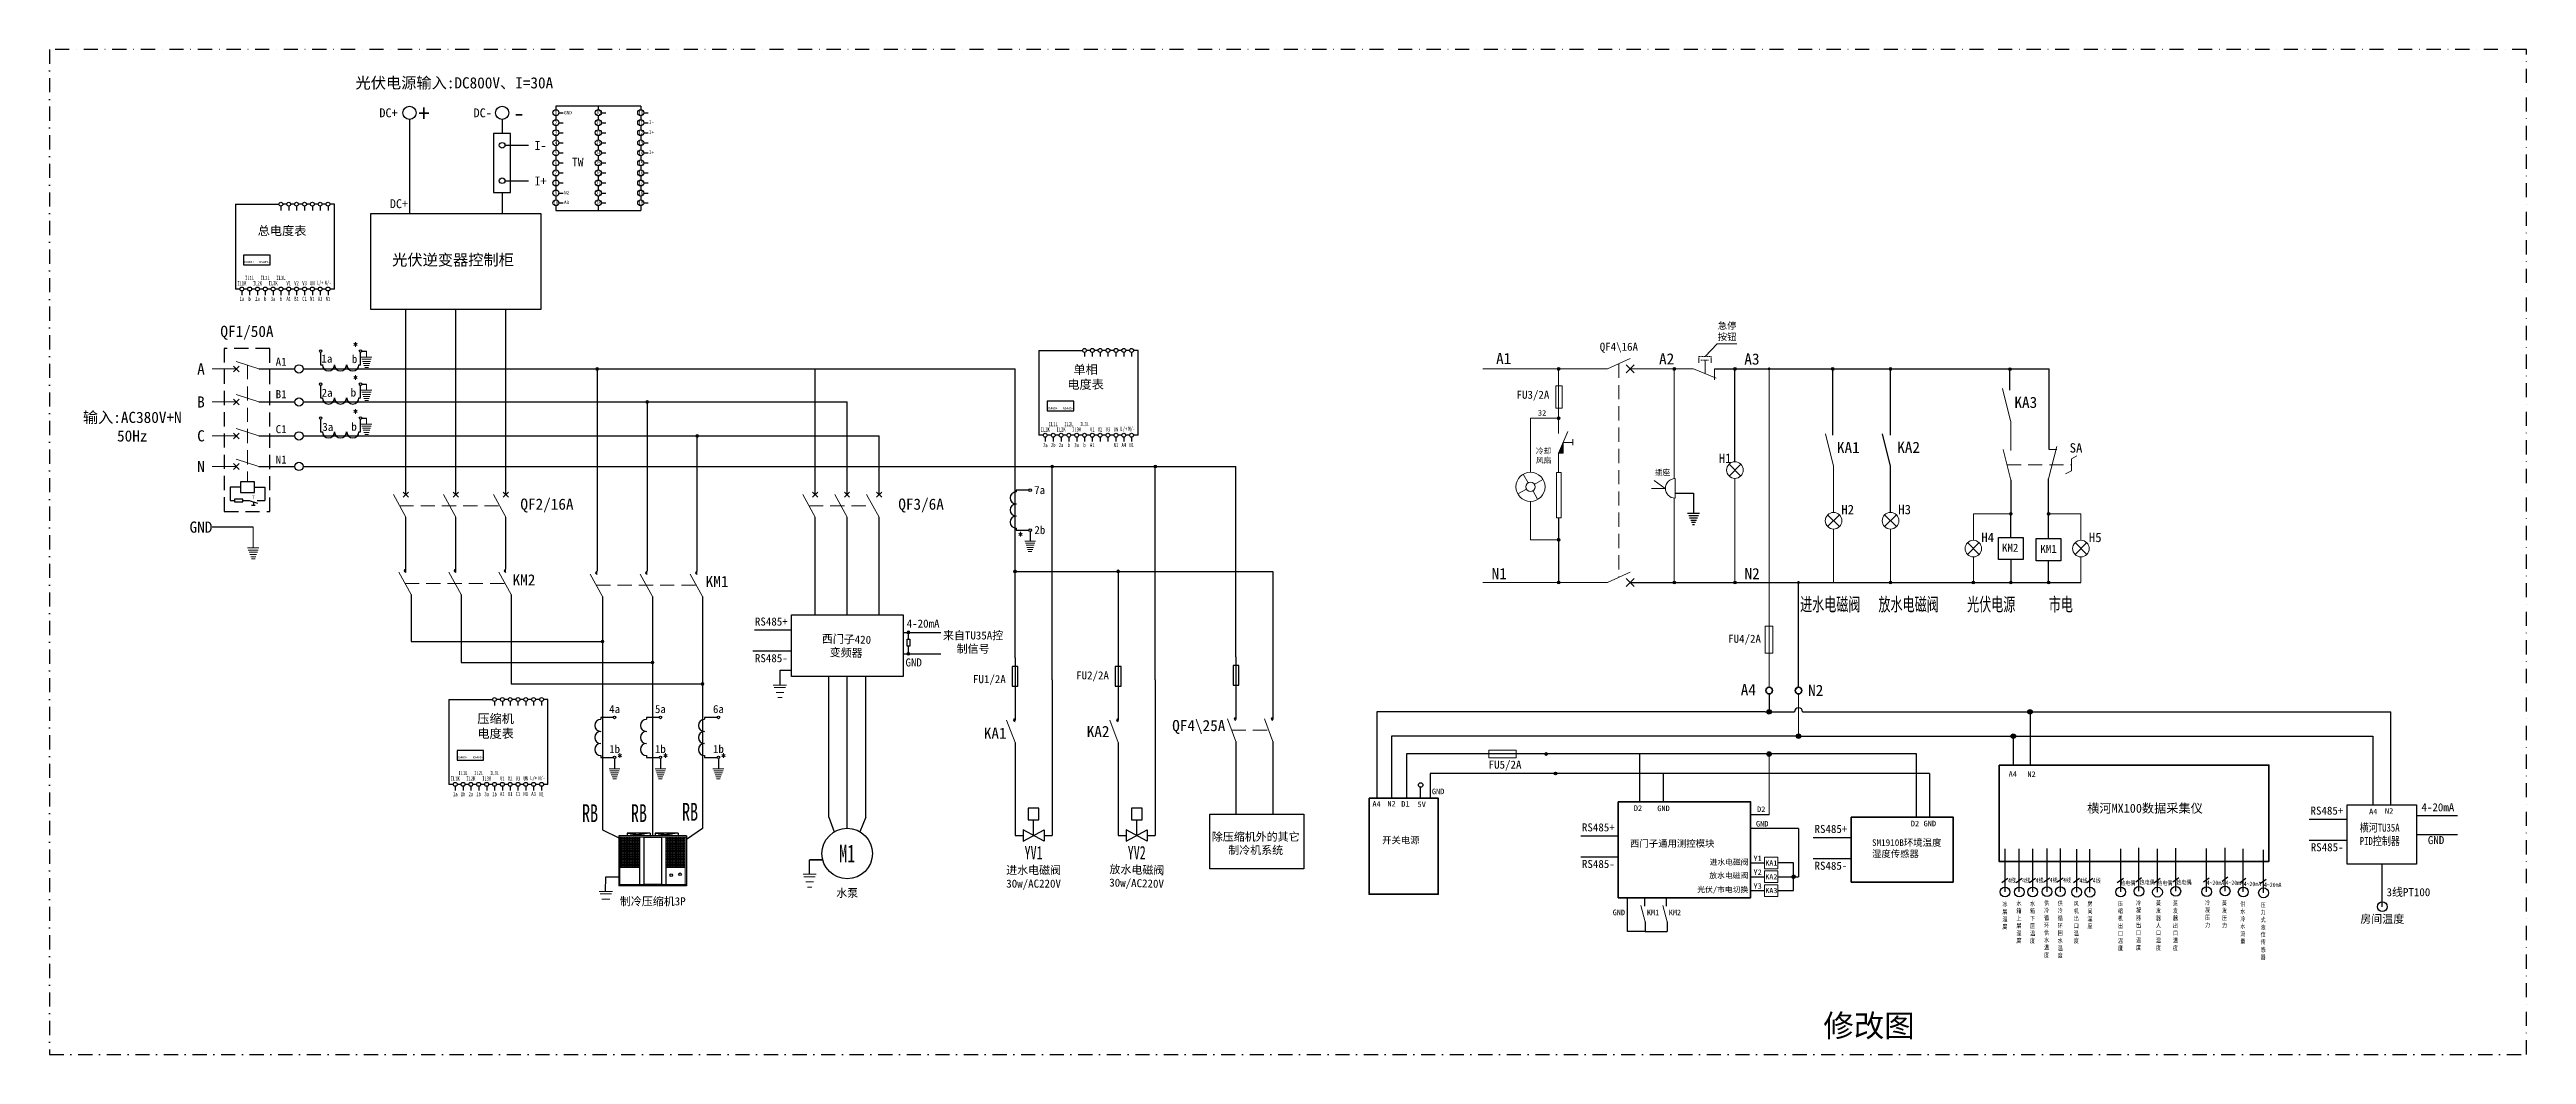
# Model space of a CAD drawing. Header units: millimetres. Extents: x -12 to 14427, y -3355744248 to 6060.
# Drawn here: x 5759 to 6868, y 2539 to 2989 of the extents above; entities that cross this region are included whole.
import ezdxf

# ---------------------------------------------------------------- set-up
doc = ezdxf.new("R2010")
doc.units = ezdxf.units.MM
for name, pattern in [('DASHDOT2', [12.7, 6.35, -3.175, 0, -3.175]), ('DASHED', [0.75, 0.5, -0.25]), ('DASHED2', [9.525, 6.35, -3.175])]:
    doc.linetypes.add(name, pattern=pattern)
for name, color, linetype in [('1', 7, 'Continuous'), ('PUB_DIM', 3, 'Continuous'), ('图框_外框线', 7, 'Continuous')]:
    doc.layers.add(name, color=color, linetype=linetype)
doc.layers.add('UN', color=7, linetype='Continuous', lineweight=20)
doc.layers.add('总内框线', color=7, linetype='Continuous', lineweight=50)
doc.styles.add('jdg', font='', dxfattribs={"width": 0.66})
doc.styles.get("Standard").update_dxf_attribs({"font": 'txt', "bigfont": 'gbcbig.shx'})
doc.styles.add('宋体', font='')
doc.styles.add('陈杰（2）', font='gbenor.shx', dxfattribs={"width": 0.8, "bigfont": 'gbcbig.shx'})
doc.styles.get('jdg').set_extended_font_data('FangSong_GB2312')
doc.styles.get('宋体').set_extended_font_data('SimSun')

msp = doc.modelspace()

# ---------------------------------------------------------------- hatches: boundary and pattern name
at = {"lineweight": 15}
h = msp.add_hatch(color=256, dxfattribs=at)
h.paths.add_polyline_path([(6003.9, 2845.6, 0.414214), (6004.5, 2846.2, 0.414214), (6003.9, 2846.9)])
h.paths.add_polyline_path([(6003.2, 2846.2, 0.414214), (6003.9, 2845.6), (6003.9, 2846.2)])
h.paths.add_polyline_path([(6003.9, 2846.2), (6003.9, 2846.9, 0.414214), (6003.2, 2846.2)])
h = msp.add_hatch(color=256, dxfattribs=at)
h.paths.add_polyline_path([(6003.9, 2845.6, 0.414214), (6004.5, 2846.2, 0.414214), (6003.9, 2846.9)])
h.paths.add_polyline_path([(6003.2, 2846.2, 0.414214), (6003.9, 2845.6), (6003.9, 2846.2)])
h.paths.add_polyline_path([(6003.9, 2846.2), (6003.9, 2846.9, 0.414214), (6003.2, 2846.2)])
at = {"lineweight": 20}
h = msp.add_hatch(color=7, dxfattribs=at)
h.paths.add_polyline_path([(6434.6, 2845.6, 0.414214), (6435.3, 2846.2, 0.414214), (6434.6, 2846.9)])
h.paths.add_polyline_path([(6434, 2846.2, 0.414214), (6434.6, 2845.6), (6434.6, 2846.2)])
h.paths.add_polyline_path([(6434.6, 2846.2), (6434.6, 2846.9, 0.414214), (6434, 2846.2)])
h = msp.add_hatch(color=7, dxfattribs=at)
h.paths.add_polyline_path([(6434.6, 2845.6, 0.414214), (6435.3, 2846.2, 0.414214), (6434.6, 2846.9)])
h.paths.add_polyline_path([(6434, 2846.2, 0.414214), (6434.6, 2845.6), (6434.6, 2846.2)])
h.paths.add_polyline_path([(6434.6, 2846.2), (6434.6, 2846.9, 0.414214), (6434, 2846.2)])
h = msp.add_hatch(color=7, dxfattribs=at)
h.paths.add_polyline_path([(6486.4, 2845.6, 0.414214), (6487, 2846.2, 0.414214), (6486.4, 2846.9)])
h.paths.add_polyline_path([(6485.7, 2846.2, 0.414214), (6486.4, 2845.6), (6486.4, 2846.2)])
h.paths.add_polyline_path([(6486.4, 2846.2), (6486.4, 2846.9, 0.414214), (6485.7, 2846.2)])
h = msp.add_hatch(color=7, dxfattribs=at)
h.paths.add_polyline_path([(6486.4, 2845.6, 0.414214), (6487, 2846.2, 0.414214), (6486.4, 2846.9)])
h.paths.add_polyline_path([(6485.7, 2846.2, 0.414214), (6486.4, 2845.6), (6486.4, 2846.2)])
h.paths.add_polyline_path([(6486.4, 2846.2), (6486.4, 2846.9, 0.414214), (6485.7, 2846.2)])
h = msp.add_hatch(color=7, dxfattribs=at)
h.paths.add_polyline_path([(6513.6, 2845.6, 0.414214), (6514.3, 2846.2, 0.414214), (6513.6, 2846.9)])
h.paths.add_polyline_path([(6513, 2846.2, 0.414214), (6513.6, 2845.6), (6513.6, 2846.2)])
h.paths.add_polyline_path([(6513.6, 2846.2), (6513.6, 2846.9, 0.414214), (6513, 2846.2)])
h = msp.add_hatch(color=7, dxfattribs=at)
h.paths.add_polyline_path([(6513.6, 2845.6, 0.414214), (6514.3, 2846.2, 0.414214), (6513.6, 2846.9)])
h.paths.add_polyline_path([(6513, 2846.2, 0.414214), (6513.6, 2845.6), (6513.6, 2846.2)])
h.paths.add_polyline_path([(6513.6, 2846.2), (6513.6, 2846.9, 0.414214), (6513, 2846.2)])
h = msp.add_hatch(color=7, dxfattribs=at)
h.paths.add_polyline_path([(6528.9, 2845.6, 0.414214), (6529.5, 2846.2, 0.414214), (6528.9, 2846.9)])
h.paths.add_polyline_path([(6528.3, 2846.2, 0.414214), (6528.9, 2845.6), (6528.9, 2846.2)])
h.paths.add_polyline_path([(6528.9, 2846.2), (6528.9, 2846.9, 0.414214), (6528.3, 2846.2)])
h = msp.add_hatch(color=7, dxfattribs=at)
h.paths.add_polyline_path([(6528.9, 2845.6, 0.414214), (6529.5, 2846.2, 0.414214), (6528.9, 2846.9)])
h.paths.add_polyline_path([(6528.3, 2846.2, 0.414214), (6528.9, 2845.6), (6528.9, 2846.2)])
h.paths.add_polyline_path([(6528.9, 2846.2), (6528.9, 2846.9, 0.414214), (6528.3, 2846.2)])
h = msp.add_hatch(color=7, dxfattribs=at)
h.paths.add_polyline_path([(6557.4, 2845.6, 0.414214), (6558.1, 2846.2, 0.414214), (6557.4, 2846.9)])
h.paths.add_polyline_path([(6556.8, 2846.2, 0.414214), (6557.4, 2845.6), (6557.4, 2846.2)])
h.paths.add_polyline_path([(6557.4, 2846.2), (6557.4, 2846.9, 0.414214), (6556.8, 2846.2)])
h = msp.add_hatch(color=7, dxfattribs=at)
h.paths.add_polyline_path([(6557.4, 2845.6, 0.414214), (6558.1, 2846.2, 0.414214), (6557.4, 2846.9)])
h.paths.add_polyline_path([(6556.8, 2846.2, 0.414214), (6557.4, 2845.6), (6557.4, 2846.2)])
h.paths.add_polyline_path([(6557.4, 2846.2), (6557.4, 2846.9, 0.414214), (6556.8, 2846.2)])
h = msp.add_hatch(color=7, dxfattribs=at)
h.paths.add_polyline_path([(6583.3, 2845.6, 0.414214), (6583.9, 2846.2, 0.414214), (6583.3, 2846.9)])
h.paths.add_polyline_path([(6582.6, 2846.2, 0.414214), (6583.3, 2845.6), (6583.3, 2846.2)])
h.paths.add_polyline_path([(6583.3, 2846.2), (6583.3, 2846.9, 0.414214), (6582.6, 2846.2)])
h = msp.add_hatch(color=7, dxfattribs=at)
h.paths.add_polyline_path([(6583.3, 2845.6, 0.414214), (6583.9, 2846.2, 0.414214), (6583.3, 2846.9)])
h.paths.add_polyline_path([(6582.6, 2846.2, 0.414214), (6583.3, 2845.6), (6583.3, 2846.2)])
h.paths.add_polyline_path([(6583.3, 2846.2), (6583.3, 2846.9, 0.414214), (6582.6, 2846.2)])
h = msp.add_hatch(color=7, dxfattribs=at)
h.paths.add_polyline_path([(6636.8, 2845.5, 0.414214), (6637.4, 2846.1, 0.414214), (6636.8, 2846.8)])
h.paths.add_polyline_path([(6636.1, 2846.1, 0.414214), (6636.8, 2845.5), (6636.8, 2846.1)])
h.paths.add_polyline_path([(6636.8, 2846.1), (6636.8, 2846.8, 0.414214), (6636.1, 2846.1)])
h = msp.add_hatch(color=7, dxfattribs=at)
h.paths.add_polyline_path([(6636.8, 2845.5, 0.414214), (6637.4, 2846.1, 0.414214), (6636.8, 2846.8)])
h.paths.add_polyline_path([(6636.1, 2846.1, 0.414214), (6636.8, 2845.5), (6636.8, 2846.1)])
h.paths.add_polyline_path([(6636.8, 2846.1), (6636.8, 2846.8, 0.414214), (6636.1, 2846.1)])
at = {"lineweight": 15}
h = msp.add_hatch(color=256, dxfattribs=at)
h.paths.add_polyline_path([(6026.3, 2830.7, 0.414214), (6026.9, 2831.4, 0.414214), (6026.3, 2832)])
h.paths.add_polyline_path([(6025.6, 2831.4, 0.414214), (6026.3, 2830.7), (6026.3, 2831.4)])
h.paths.add_polyline_path([(6026.3, 2831.4), (6026.3, 2832, 0.414214), (6025.6, 2831.4)])
h = msp.add_hatch(color=256, dxfattribs=at)
h.paths.add_polyline_path([(6026.3, 2830.7, 0.414214), (6026.9, 2831.4, 0.414214), (6026.3, 2832)])
h.paths.add_polyline_path([(6025.6, 2831.4, 0.414214), (6026.3, 2830.7), (6026.3, 2831.4)])
h.paths.add_polyline_path([(6026.3, 2831.4), (6026.3, 2832, 0.414214), (6025.6, 2831.4)])
at = {"lineweight": 20}
h = msp.add_hatch(color=7, dxfattribs=at)
h.paths.add_polyline_path([(6434.6, 2823.4, 0.414214), (6435.3, 2824.1, 0.414214), (6434.6, 2824.7)])
h.paths.add_polyline_path([(6434, 2824.1, 0.414214), (6434.6, 2823.4), (6434.6, 2824.1)])
h.paths.add_polyline_path([(6434.6, 2824.1), (6434.6, 2824.7, 0.414214), (6434, 2824.1)])
h = msp.add_hatch(color=7, dxfattribs=at)
h.paths.add_polyline_path([(6434.6, 2823.4, 0.414214), (6435.3, 2824.1, 0.414214), (6434.6, 2824.7)])
h.paths.add_polyline_path([(6434, 2824.1, 0.414214), (6434.6, 2823.4), (6434.6, 2824.1)])
h.paths.add_polyline_path([(6434.6, 2824.1), (6434.6, 2824.7, 0.414214), (6434, 2824.1)])
at = {"lineweight": 15}
h = msp.add_hatch(color=256, dxfattribs=at)
h.paths.add_polyline_path([(6048.7, 2815.5, 0.414214), (6049.3, 2816.2, 0.414214), (6048.7, 2816.8)])
h.paths.add_polyline_path([(6048.1, 2816.2, 0.414214), (6048.7, 2815.5), (6048.7, 2816.2)])
h.paths.add_polyline_path([(6048.7, 2816.2), (6048.7, 2816.8, 0.414214), (6048.1, 2816.2)])
h = msp.add_hatch(color=256, dxfattribs=at)
h.paths.add_polyline_path([(6048.7, 2815.5, 0.414214), (6049.3, 2816.2, 0.414214), (6048.7, 2816.8)])
h.paths.add_polyline_path([(6048.1, 2816.2, 0.414214), (6048.7, 2815.5), (6048.7, 2816.2)])
h.paths.add_polyline_path([(6048.7, 2816.2), (6048.7, 2816.8, 0.414214), (6048.1, 2816.2)])
at = {"lineweight": 20}
msp.add_hatch(color=7, dxfattribs=at).paths.add_polyline_path([(6436.7, 2813.3), (6434.6, 2808.5), (6436.6, 2808.5)])
at = {"lineweight": 15}
h = msp.add_hatch(color=256, dxfattribs=at)
h.paths.add_polyline_path([(6207.7, 2801.9, 0.414214), (6208.3, 2802.5, 0.414214), (6207.7, 2803.2)])
h.paths.add_polyline_path([(6207, 2802.5, 0.414214), (6207.7, 2801.9), (6207.7, 2802.5)])
h.paths.add_polyline_path([(6207.7, 2802.5), (6207.7, 2803.2, 0.414214), (6207, 2802.5)])
h = msp.add_hatch(color=256, dxfattribs=at)
h.paths.add_polyline_path([(6207.7, 2801.9, 0.414214), (6208.3, 2802.5, 0.414214), (6207.7, 2803.2)])
h.paths.add_polyline_path([(6207, 2802.5, 0.414214), (6207.7, 2801.9), (6207.7, 2802.5)])
h.paths.add_polyline_path([(6207.7, 2802.5), (6207.7, 2803.2, 0.414214), (6207, 2802.5)])
h = msp.add_hatch(color=256, dxfattribs=at)
h.paths.add_polyline_path([(6253.9, 2801.9, 0.414214), (6254.5, 2802.5, 0.414214), (6253.9, 2803.2)])
h.paths.add_polyline_path([(6253.2, 2802.5, 0.414214), (6253.9, 2801.9), (6253.9, 2802.5)])
h.paths.add_polyline_path([(6253.9, 2802.5), (6253.9, 2803.2, 0.414214), (6253.2, 2802.5)])
h = msp.add_hatch(color=256, dxfattribs=at)
h.paths.add_polyline_path([(6253.9, 2801.9, 0.414214), (6254.5, 2802.5, 0.414214), (6253.9, 2803.2)])
h.paths.add_polyline_path([(6253.2, 2802.5, 0.414214), (6253.9, 2801.9), (6253.9, 2802.5)])
h.paths.add_polyline_path([(6253.9, 2802.5), (6253.9, 2803.2, 0.414214), (6253.2, 2802.5)])
at = {"lineweight": 20}
h = msp.add_hatch(color=7, dxfattribs=at)
h.paths.add_polyline_path([(6637.2, 2780.7, 0.414214), (6637.8, 2781.3, 0.414214), (6637.2, 2782)])
h.paths.add_polyline_path([(6636.5, 2781.3, 0.414214), (6637.2, 2780.7), (6637.2, 2781.3)])
h.paths.add_polyline_path([(6637.2, 2781.3), (6637.2, 2782, 0.414214), (6636.5, 2781.3)])
h = msp.add_hatch(color=7, dxfattribs=at)
h.paths.add_polyline_path([(6637.2, 2780.7, 0.414214), (6637.8, 2781.3, 0.414214), (6637.2, 2782)])
h.paths.add_polyline_path([(6636.5, 2781.3, 0.414214), (6637.2, 2780.7), (6637.2, 2781.3)])
h.paths.add_polyline_path([(6637.2, 2781.3), (6637.2, 2782, 0.414214), (6636.5, 2781.3)])
h = msp.add_hatch(color=7, dxfattribs=at)
h.paths.add_polyline_path([(6654.1, 2780.7, 0.414214), (6654.7, 2781.3, 0.414214), (6654.1, 2782)])
h.paths.add_polyline_path([(6653.4, 2781.3, 0.414214), (6654.1, 2780.7), (6654.1, 2781.3)])
h.paths.add_polyline_path([(6654.1, 2781.3), (6654.1, 2782, 0.414214), (6653.4, 2781.3)])
h = msp.add_hatch(color=7, dxfattribs=at)
h.paths.add_polyline_path([(6654.1, 2780.7, 0.414214), (6654.7, 2781.3, 0.414214), (6654.1, 2782)])
h.paths.add_polyline_path([(6653.4, 2781.3, 0.414214), (6654.1, 2780.7), (6654.1, 2781.3)])
h.paths.add_polyline_path([(6654.1, 2781.3), (6654.1, 2782, 0.414214), (6653.4, 2781.3)])
h = msp.add_hatch(color=7, dxfattribs=at)
h.paths.add_polyline_path([(6434.6, 2769.1, 0.414214), (6435.3, 2769.7, 0.414214), (6434.6, 2770.3)])
h.paths.add_polyline_path([(6434, 2769.7, 0.414214), (6434.6, 2769.1), (6434.6, 2769.7)])
h.paths.add_polyline_path([(6434.6, 2769.7), (6434.6, 2770.3, 0.414214), (6434, 2769.7)])
h = msp.add_hatch(color=7, dxfattribs=at)
h.paths.add_polyline_path([(6434.6, 2769.1, 0.414214), (6435.3, 2769.7, 0.414214), (6434.6, 2770.3)])
h.paths.add_polyline_path([(6434, 2769.7, 0.414214), (6434.6, 2769.1), (6434.6, 2769.7)])
h.paths.add_polyline_path([(6434.6, 2769.7), (6434.6, 2770.3, 0.414214), (6434, 2769.7)])
at = {"lineweight": 15}
for points in [[(5918.1, 2756.5, 1), (5918.1, 2755)], [(5940.5, 2756.5, 1), (5940.5, 2755)], [(5963, 2756.5, 1), (5963, 2755)], [(6003.9, 2755.6, 1), (6003.9, 2754.2)], [(6026.3, 2755.6, 1), (6026.3, 2754.2)], [(6048.7, 2755.6, 1), (6048.7, 2754.2)], [(6191.1, 2689.7, 1), (6191.1, 2688.2)], [(6237.3, 2689.7, 1), (6237.3, 2688.2)], [(6290, 2690.1, 1), (6290, 2688.7)], [(6306.6, 2690.1, 1), (6306.6, 2688.7)]]:
    msp.add_hatch(color=256, dxfattribs=at).paths.add_polyline_path(points)
h = msp.add_hatch(color=256, dxfattribs=at)
h.paths.add_polyline_path([(6191.1, 2754.9, 0.414214), (6191.8, 2755.5, 0.414214), (6191.1, 2756.2)])
h.paths.add_polyline_path([(6190.5, 2755.5, 0.414214), (6191.1, 2754.9), (6191.1, 2755.5)])
h.paths.add_polyline_path([(6191.1, 2755.5), (6191.1, 2756.2, 0.414214), (6190.5, 2755.5)])
h = msp.add_hatch(color=256, dxfattribs=at)
h.paths.add_polyline_path([(6191.1, 2754.9, 0.414214), (6191.8, 2755.5, 0.414214), (6191.1, 2756.2)])
h.paths.add_polyline_path([(6190.5, 2755.5, 0.414214), (6191.1, 2754.9), (6191.1, 2755.5)])
h.paths.add_polyline_path([(6191.1, 2755.5), (6191.1, 2756.2, 0.414214), (6190.5, 2755.5)])
h = msp.add_hatch(color=256, dxfattribs=at)
h.paths.add_polyline_path([(6237.3, 2754.9, 0.414214), (6238, 2755.5, 0.414214), (6237.3, 2756.2)])
h.paths.add_polyline_path([(6236.7, 2755.5, 0.414214), (6237.3, 2754.9), (6237.3, 2755.5)])
h.paths.add_polyline_path([(6237.3, 2755.5), (6237.3, 2756.2, 0.414214), (6236.7, 2755.5)])
h = msp.add_hatch(color=256, dxfattribs=at)
h.paths.add_polyline_path([(6237.3, 2754.9, 0.414214), (6238, 2755.5, 0.414214), (6237.3, 2756.2)])
h.paths.add_polyline_path([(6236.7, 2755.5, 0.414214), (6237.3, 2754.9), (6237.3, 2755.5)])
h.paths.add_polyline_path([(6237.3, 2755.5), (6237.3, 2756.2, 0.414214), (6236.7, 2755.5)])
at = {"lineweight": 20}
h = msp.add_hatch(color=7, dxfattribs=at)
h.paths.add_polyline_path([(6434.6, 2749.9, 0.414214), (6435.3, 2750.5, 0.414214), (6434.6, 2751.2)])
h.paths.add_polyline_path([(6434, 2750.5, 0.414214), (6434.6, 2749.9), (6434.6, 2750.5)])
h.paths.add_polyline_path([(6434.6, 2750.5), (6434.6, 2751.2, 0.414214), (6434, 2750.5)])
h = msp.add_hatch(color=7, dxfattribs=at)
h.paths.add_polyline_path([(6434.6, 2749.9, 0.414214), (6435.3, 2750.5, 0.414214), (6434.6, 2751.2)])
h.paths.add_polyline_path([(6434, 2750.5, 0.414214), (6434.6, 2749.9), (6434.6, 2750.5)])
h.paths.add_polyline_path([(6434.6, 2750.5), (6434.6, 2751.2, 0.414214), (6434, 2750.5)])
h = msp.add_hatch(color=7, dxfattribs=at)
h.paths.add_polyline_path([(6486.4, 2749.9, 0.414214), (6487, 2750.5, 0.414214), (6486.4, 2751.2)])
h.paths.add_polyline_path([(6485.7, 2750.5, 0.414214), (6486.4, 2749.9), (6486.4, 2750.5)])
h.paths.add_polyline_path([(6486.4, 2750.5), (6486.4, 2751.2, 0.414214), (6485.7, 2750.5)])
h = msp.add_hatch(color=7, dxfattribs=at)
h.paths.add_polyline_path([(6486.4, 2749.9, 0.414214), (6487, 2750.5, 0.414214), (6486.4, 2751.2)])
h.paths.add_polyline_path([(6485.7, 2750.5, 0.414214), (6486.4, 2749.9), (6486.4, 2750.5)])
h.paths.add_polyline_path([(6486.4, 2750.5), (6486.4, 2751.2, 0.414214), (6485.7, 2750.5)])
h = msp.add_hatch(color=7, dxfattribs=at)
h.paths.add_polyline_path([(6513.6, 2749.9, 0.414214), (6514.3, 2750.5, 0.414214), (6513.6, 2751.2)])
h.paths.add_polyline_path([(6513, 2750.5, 0.414214), (6513.6, 2749.9), (6513.6, 2750.5)])
h.paths.add_polyline_path([(6513.6, 2750.5), (6513.6, 2751.2, 0.414214), (6513, 2750.5)])
h = msp.add_hatch(color=7, dxfattribs=at)
h.paths.add_polyline_path([(6513.6, 2749.9, 0.414214), (6514.3, 2750.5, 0.414214), (6513.6, 2751.2)])
h.paths.add_polyline_path([(6513, 2750.5, 0.414214), (6513.6, 2749.9), (6513.6, 2750.5)])
h.paths.add_polyline_path([(6513.6, 2750.5), (6513.6, 2751.2, 0.414214), (6513, 2750.5)])
h = msp.add_hatch(color=7, dxfattribs=at)
h.paths.add_polyline_path([(6542.1, 2749.9, 0.414214), (6542.7, 2750.5, 0.414214), (6542.1, 2751.2)])
h.paths.add_polyline_path([(6541.4, 2750.5, 0.414214), (6542.1, 2749.9), (6542.1, 2750.5)])
h.paths.add_polyline_path([(6542.1, 2750.5), (6542.1, 2751.2, 0.414214), (6541.4, 2750.5)])
h = msp.add_hatch(color=7, dxfattribs=at)
h.paths.add_polyline_path([(6542.1, 2749.9, 0.414214), (6542.7, 2750.5, 0.414214), (6542.1, 2751.2)])
h.paths.add_polyline_path([(6541.4, 2750.5, 0.414214), (6542.1, 2749.9), (6542.1, 2750.5)])
h.paths.add_polyline_path([(6542.1, 2750.5), (6542.1, 2751.2, 0.414214), (6541.4, 2750.5)])
h = msp.add_hatch(color=7, dxfattribs=at)
h.paths.add_polyline_path([(6583.3, 2749.9, 0.414214), (6583.9, 2750.5, 0.414214), (6583.3, 2751.2)])
h.paths.add_polyline_path([(6582.6, 2750.5, 0.414214), (6583.3, 2749.9), (6583.3, 2750.5)])
h.paths.add_polyline_path([(6583.3, 2750.5), (6583.3, 2751.2, 0.414214), (6582.6, 2750.5)])
h = msp.add_hatch(color=7, dxfattribs=at)
h.paths.add_polyline_path([(6583.3, 2749.9, 0.414214), (6583.9, 2750.5, 0.414214), (6583.3, 2751.2)])
h.paths.add_polyline_path([(6582.6, 2750.5, 0.414214), (6583.3, 2749.9), (6583.3, 2750.5)])
h.paths.add_polyline_path([(6583.3, 2750.5), (6583.3, 2751.2, 0.414214), (6582.6, 2750.5)])
h = msp.add_hatch(color=7, dxfattribs=at)
h.paths.add_polyline_path([(6620.4, 2749.9, 0.414214), (6621, 2750.5, 0.414214), (6620.4, 2751.2)])
h.paths.add_polyline_path([(6619.8, 2750.5, 0.414214), (6620.4, 2749.9), (6620.4, 2750.5)])
h.paths.add_polyline_path([(6620.4, 2750.5), (6620.4, 2751.2, 0.414214), (6619.8, 2750.5)])
h = msp.add_hatch(color=7, dxfattribs=at)
h.paths.add_polyline_path([(6620.4, 2749.9, 0.414214), (6621, 2750.5, 0.414214), (6620.4, 2751.2)])
h.paths.add_polyline_path([(6619.8, 2750.5, 0.414214), (6620.4, 2749.9), (6620.4, 2750.5)])
h.paths.add_polyline_path([(6620.4, 2750.5), (6620.4, 2751.2, 0.414214), (6619.8, 2750.5)])
h = msp.add_hatch(color=7, dxfattribs=at)
h.paths.add_polyline_path([(6637.2, 2749.9, 0.414214), (6637.8, 2750.5, 0.414214), (6637.2, 2751.2)])
h.paths.add_polyline_path([(6636.5, 2750.5, 0.414214), (6637.2, 2749.9), (6637.2, 2750.5)])
h.paths.add_polyline_path([(6637.2, 2750.5), (6637.2, 2751.2, 0.414214), (6636.5, 2750.5)])
h = msp.add_hatch(color=7, dxfattribs=at)
h.paths.add_polyline_path([(6637.2, 2749.9, 0.414214), (6637.8, 2750.5, 0.414214), (6637.2, 2751.2)])
h.paths.add_polyline_path([(6636.5, 2750.5, 0.414214), (6637.2, 2749.9), (6637.2, 2750.5)])
h.paths.add_polyline_path([(6637.2, 2750.5), (6637.2, 2751.2, 0.414214), (6636.5, 2750.5)])
h = msp.add_hatch(color=7, dxfattribs=at)
h.paths.add_polyline_path([(6654.1, 2749.9, 0.414214), (6654.7, 2750.5, 0.414214), (6654.1, 2751.2)])
h.paths.add_polyline_path([(6653.4, 2750.5, 0.414214), (6654.1, 2749.9), (6654.1, 2750.5)])
h.paths.add_polyline_path([(6654.1, 2750.5), (6654.1, 2751.2, 0.414214), (6653.4, 2750.5)])
h = msp.add_hatch(color=7, dxfattribs=at)
h.paths.add_polyline_path([(6654.1, 2749.9, 0.414214), (6654.7, 2750.5, 0.414214), (6654.1, 2751.2)])
h.paths.add_polyline_path([(6653.4, 2750.5, 0.414214), (6654.1, 2749.9), (6654.1, 2750.5)])
h.paths.add_polyline_path([(6654.1, 2750.5), (6654.1, 2751.2, 0.414214), (6653.4, 2750.5)])
at = {"lineweight": 15}
h = msp.add_hatch(color=256, dxfattribs=at)
h.paths.add_polyline_path([(6006.3, 2723.4, 0.414214), (6006.9, 2724.1, 0.414214), (6006.3, 2724.7)])
h.paths.add_polyline_path([(6005.7, 2724.1, 0.414214), (6006.3, 2723.4), (6006.3, 2724.1)])
h.paths.add_polyline_path([(6006.3, 2724.1), (6006.3, 2724.7, 0.414214), (6005.7, 2724.1)])
h = msp.add_hatch(color=256, dxfattribs=at)
h.paths.add_polyline_path([(6006.3, 2723.4, 0.414214), (6006.9, 2724.1, 0.414214), (6006.3, 2724.7)])
h.paths.add_polyline_path([(6005.7, 2724.1, 0.414214), (6006.3, 2723.4), (6006.3, 2724.1)])
h.paths.add_polyline_path([(6006.3, 2724.1), (6006.3, 2724.7, 0.414214), (6005.7, 2724.1)])
h = msp.add_hatch(color=256, dxfattribs=at)
h.paths.add_polyline_path([(6143.3, 2727.6, 0.414214), (6143.9, 2728.2, 0.414214), (6143.3, 2728.9)])
h.paths.add_polyline_path([(6142.6, 2728.2, 0.414214), (6143.3, 2727.6), (6143.3, 2728.2)])
h.paths.add_polyline_path([(6143.3, 2728.2), (6143.3, 2728.9, 0.414214), (6142.6, 2728.2)])
h = msp.add_hatch(color=256, dxfattribs=at)
h.paths.add_polyline_path([(6143.3, 2727.6, 0.414214), (6143.9, 2728.2, 0.414214), (6143.3, 2728.9)])
h.paths.add_polyline_path([(6142.6, 2728.2, 0.414214), (6143.3, 2727.6), (6143.3, 2728.2)])
h.paths.add_polyline_path([(6143.3, 2728.2), (6143.3, 2728.9, 0.414214), (6142.6, 2728.2)])
h = msp.add_hatch(color=256, dxfattribs=at)
h.paths.add_polyline_path([(6143.3, 2717.9, 0.414214), (6143.9, 2718.6, 0.414214), (6143.3, 2719.2)])
h.paths.add_polyline_path([(6142.6, 2718.6, 0.414214), (6143.3, 2717.9), (6143.3, 2718.6)])
h.paths.add_polyline_path([(6143.3, 2718.6), (6143.3, 2719.2, 0.414214), (6142.6, 2718.6)])
h = msp.add_hatch(color=256, dxfattribs=at)
h.paths.add_polyline_path([(6143.3, 2717.9, 0.414214), (6143.9, 2718.6, 0.414214), (6143.3, 2719.2)])
h.paths.add_polyline_path([(6142.6, 2718.6, 0.414214), (6143.3, 2717.9), (6143.3, 2718.6)])
h.paths.add_polyline_path([(6143.3, 2718.6), (6143.3, 2719.2, 0.414214), (6142.6, 2718.6)])
h = msp.add_hatch(color=256, dxfattribs=at)
h.paths.add_polyline_path([(6028.7, 2714.1, 0.414214), (6029.3, 2714.7, 0.414214), (6028.7, 2715.4)])
h.paths.add_polyline_path([(6028.1, 2714.7, 0.414214), (6028.7, 2714.1), (6028.7, 2714.7)])
h.paths.add_polyline_path([(6028.7, 2714.7), (6028.7, 2715.4, 0.414214), (6028.1, 2714.7)])
h = msp.add_hatch(color=256, dxfattribs=at)
h.paths.add_polyline_path([(6028.7, 2714.1, 0.414214), (6029.3, 2714.7, 0.414214), (6028.7, 2715.4)])
h.paths.add_polyline_path([(6028.1, 2714.7, 0.414214), (6028.7, 2714.1), (6028.7, 2714.7)])
h.paths.add_polyline_path([(6028.7, 2714.7), (6028.7, 2715.4, 0.414214), (6028.1, 2714.7)])
h = msp.add_hatch(color=256, dxfattribs=at)
h.paths.add_polyline_path([(6051.1, 2704.5, 0.414214), (6051.8, 2705.1, 0.414214), (6051.1, 2705.8)])
h.paths.add_polyline_path([(6050.5, 2705.1, 0.414214), (6051.1, 2704.5), (6051.1, 2705.1)])
h.paths.add_polyline_path([(6051.1, 2705.1), (6051.1, 2705.8, 0.414214), (6050.5, 2705.1)])
h = msp.add_hatch(color=256, dxfattribs=at)
h.paths.add_polyline_path([(6051.1, 2704.5, 0.414214), (6051.8, 2705.1, 0.414214), (6051.1, 2705.8)])
h.paths.add_polyline_path([(6050.5, 2705.1, 0.414214), (6051.1, 2704.5), (6051.1, 2705.1)])
h.paths.add_polyline_path([(6051.1, 2705.1), (6051.1, 2705.8, 0.414214), (6050.5, 2705.1)])
h = msp.add_hatch()
h.set_pattern_fill('ANSI37', color=3, scale=0.22464, angle=45, style=0)
h.set_pattern_definition([(90, (3837.33295, 2662.9152), (-0.713232, 1e-16), []), (180, (3837.33295, 2662.9152), (-1e-16, -0.713232), [])])
h.paths.add_polyline_path([(6022.9, 2636.4), (6014.1, 2636.4), (6014.1, 2622.8), (6022.9, 2622.8)])
h.paths.add_polyline_path([(6043.3, 2636.4), (6034.6, 2636.4), (6034.6, 2622.8), (6043.3, 2622.8)])
at = {"layer": '总内框线', "lineweight": -3}
for points in [[(6529.9, 2692.6, 1), (6527.9, 2692.6, 1)], [(6646.8, 2692.6, 1), (6644.8, 2692.6, 1)], [(6429.6, 2673.7, 1), (6428.4, 2673.7, 1)], [(6529.9, 2673.7, 1), (6527.9, 2673.7, 1)], [(6543.1, 2681.7, 1), (6541.1, 2681.7, 1)], [(6639.3, 2681.7, 1), (6637.3, 2681.7, 1)], [(6433.8, 2665, 1), (6432.6, 2665, 1)], [(6540.7, 2618.7, 1), (6539, 2618.7, 1)]]:
    msp.add_hatch(color=256, dxfattribs=at).paths.add_polyline_path(points)

# ---------------------------------------------------------------- linework, layer by layer
for p, q in [((6004.4, 2963.9), (5985.4, 2963.9)), ((5985.4, 2963.9), (5985.4, 2962.4)), ((6023.4, 2963.9), (6004.4, 2963.9)), ((6004.4, 2963.9), (6004.4, 2962.4)), ((6023.4, 2963.9), (6023.4, 2962.4)), ((5985.4, 2959.7), (5985.4, 2957.9)), ((5985.4, 2955.2), (5985.4, 2953.4)), ((5986.8, 2961), (5988.7, 2961)), ((5986.8, 2956.5), (5988.7, 2956.5)), ((5986.8, 2952), (5988.7, 2952)), ((6004.4, 2959.7), (6004.4, 2957.9)), ((6004.4, 2955.2), (6004.4, 2953.4)), ((6005.8, 2961), (6007.7, 2961)), ((6005.8, 2956.5), (6007.7, 2956.5)), ((6005.8, 2952), (6007.7, 2952)), ((6023.4, 2959.7), (6023.4, 2957.9)), ((6023.4, 2955.2), (6023.4, 2953.4)), ((6024.8, 2961), (6026.7, 2961)), ((6024.8, 2956.5), (6026.7, 2956.5)), ((6024.8, 2952), (6026.7, 2952)), ((5985.4, 2950.7), (5985.4, 2948.9)), ((5985.4, 2946.2), (5985.4, 2944.4)), ((5985.4, 2941.7), (5985.4, 2939.9)), ((5986.8, 2947.5), (5988.7, 2947.5)), ((5986.8, 2943), (5988.7, 2943)), ((6004.4, 2950.7), (6004.4, 2948.9)), ((6004.4, 2946.2), (6004.4, 2944.4)), ((6004.4, 2941.7), (6004.4, 2939.9)), ((6005.8, 2947.5), (6007.7, 2947.5)), ((6005.8, 2943), (6007.7, 2943)), ((6023.4, 2950.7), (6023.4, 2948.9)), ((6023.4, 2946.2), (6023.4, 2944.4)), ((6023.4, 2941.7), (6023.4, 2939.9)), ((6024.8, 2947.5), (6026.7, 2947.5)), ((6024.8, 2943), (6026.7, 2943)), ((5985.4, 2937.2), (5985.4, 2935.4)), ((5985.4, 2932.7), (5985.4, 2930.9)), ((5986.8, 2938.5), (5988.7, 2938.5)), ((5986.8, 2934), (5988.7, 2934)), ((5986.8, 2929.5), (5988.7, 2929.5)), ((6004.4, 2937.2), (6004.4, 2935.4)), ((6004.4, 2932.7), (6004.4, 2930.9)), ((6005.8, 2938.5), (6007.7, 2938.5)), ((6005.8, 2934), (6007.7, 2934)), ((6005.8, 2929.5), (6007.7, 2929.5)), ((6023.4, 2937.2), (6023.4, 2935.4)), ((6023.4, 2932.7), (6023.4, 2930.9)), ((6024.8, 2938.5), (6026.7, 2938.5)), ((6024.8, 2934), (6026.7, 2934)), ((6024.8, 2929.5), (6026.7, 2929.5)), ((5841.8, 2920), (5841.8, 2901)), ((5862.2, 2919.1), (5862.2, 2917.2)), ((5864.9, 2920), (5863.1, 2920)), ((5865.7, 2919.1), (5865.7, 2917.2)), ((5868.4, 2920), (5866.6, 2920)), ((5869.2, 2919.1), (5869.2, 2917.2)), ((5871.9, 2920), (5870.1, 2920)), ((5872.8, 2919.1), (5872.8, 2917.2)), ((5875.4, 2920), (5873.6, 2920)), ((5876.3, 2919.1), (5876.3, 2917.2)), ((5878.9, 2920), (5877.1, 2920)), ((5879.8, 2919.1), (5879.8, 2917.2)), ((5882.4, 2920), (5880.7, 2920)), ((5883.3, 2919.1), (5883.3, 2917.2)), ((5886.2, 2920), (5884.2, 2920)), ((5886.2, 2901), (5886.2, 2920)), ((5985.4, 2928.2), (5985.4, 2926.4)), ((5985.4, 2923.7), (5985.4, 2921.9)), ((5985.4, 2919.2), (5985.4, 2917.2)), ((5986.8, 2925), (5988.7, 2925)), ((5986.8, 2920.6), (5988.7, 2920.6)), ((6004.4, 2928.2), (6004.4, 2926.4)), ((6004.4, 2923.7), (6004.4, 2921.9)), ((6004.4, 2919.2), (6004.4, 2917.2)), ((6005.8, 2925), (6007.7, 2925)), ((6005.8, 2920.6), (6007.7, 2920.6)), ((6023.4, 2928.2), (6023.4, 2926.4)), ((6023.4, 2923.7), (6023.4, 2921.9)), ((6023.4, 2919.2), (6023.4, 2917.2)), ((6024.8, 2925), (6026.7, 2925)), ((6024.8, 2920.6), (6026.7, 2920.6)), ((5985.4, 2917.2), (6004.4, 2917.2)), ((6004.4, 2917.2), (6023.4, 2917.2)), ((5841.8, 2901), (5841.8, 2882)), ((5886.2, 2882), (5886.2, 2901)), ((5843.8, 2882), (5841.8, 2882)), ((5844.7, 2881.1), (5844.7, 2879.2)), ((5847.3, 2882), (5845.5, 2882)), ((5848.2, 2881.1), (5848.2, 2879.2)), ((5850.8, 2882), (5849, 2882)), ((5851.7, 2881.1), (5851.7, 2879.2)), ((5854.3, 2882), (5852.6, 2882)), ((5855.2, 2881.1), (5855.2, 2879.2)), ((5857.8, 2882), (5856.1, 2882)), ((5858.7, 2881.1), (5858.7, 2879.2)), ((5861.3, 2882), (5859.6, 2882)), ((5862.2, 2881.1), (5862.2, 2879.2)), ((5864.9, 2882), (5863.1, 2882)), ((5865.7, 2881.1), (5865.7, 2879.2)), ((5868.4, 2882), (5866.6, 2882)), ((5869.2, 2881.1), (5869.2, 2879.2)), ((5871.9, 2882), (5870.1, 2882)), ((5872.8, 2881.1), (5872.8, 2879.2)), ((5875.4, 2882), (5873.6, 2882)), ((5876.3, 2881.1), (5876.3, 2879.2)), ((5878.9, 2882), (5877.1, 2882)), ((5879.8, 2881.1), (5879.8, 2879.2)), ((5882.4, 2882), (5880.7, 2882)), ((5883.3, 2881.1), (5883.3, 2879.2)), ((5886.2, 2882), (5884.2, 2882)), ((5880, 2853.6), (5880, 2848)), ((5897.9, 2848), (5897.9, 2853.6)), ((5898.4, 2854.2), (5900.6, 2854.2)), ((6201.8, 2854.5), (6201.8, 2835.5)), ((6222.2, 2853.6), (6222.2, 2851.7)), ((6224.8, 2854.5), (6223.1, 2854.5)), ((6225.7, 2853.6), (6225.7, 2851.7)), ((6228.4, 2854.5), (6226.6, 2854.5)), ((6229.2, 2853.6), (6229.2, 2851.7)), ((6231.9, 2854.5), (6230.1, 2854.5)), ((6232.7, 2853.6), (6232.7, 2851.7)), ((6235.4, 2854.5), (6233.6, 2854.5)), ((6236.3, 2853.6), (6236.3, 2851.7)), ((6238.9, 2854.5), (6237.1, 2854.5)), ((6239.8, 2853.6), (6239.8, 2851.7)), ((6242.4, 2854.5), (6240.6, 2854.5)), ((6243.3, 2853.6), (6243.3, 2851.7)), ((6246.2, 2854.5), (6244.2, 2854.5)), ((6246.2, 2835.5), (6246.2, 2854.5)), ((5852.3, 2846.2), (5868.5, 2846.2)), ((5872.2, 2846.2), (6191.1, 2846.2)), ((5880, 2848), (5880.8, 2848)), ((5897.1, 2848), (5897.9, 2848)), ((6003.9, 2846.2), (6003.9, 2755.6)), ((6191.1, 2716.8), (6191.1, 2846.2)), ((5852.3, 2831.4), (5868.5, 2831.4)), ((5872.2, 2831.4), (6115.9, 2831.4)), ((5880, 2838.8), (5880, 2833.2)), ((5880, 2833.2), (5880.8, 2833.2)), ((5897.1, 2833.2), (5897.9, 2833.2)), ((5897.9, 2833.2), (5897.9, 2838.8)), ((5898.4, 2839.4), (5900.6, 2839.4)), ((6026.3, 2831.4), (6026.3, 2755.6)), ((6201.8, 2835.5), (6201.8, 2816.5)), ((6246.2, 2816.5), (6246.2, 2835.5)), ((5880, 2823.6), (5880, 2818)), ((5897.9, 2818), (5897.9, 2823.6)), ((5898.4, 2824.2), (5900.6, 2824.2)), ((5852.3, 2816.2), (5868.5, 2816.2)), ((5872.2, 2816.2), (6130.2, 2816.2)), ((5880, 2818), (5880.8, 2818)), ((5897.1, 2818), (5897.9, 2818)), ((6048.7, 2755.6), (6048.7, 2816.2)), ((6203.8, 2816.5), (6201.8, 2816.5)), ((6204.6, 2815.6), (6204.6, 2813.7)), ((6207.3, 2816.5), (6205.5, 2816.5)), ((6208.2, 2815.6), (6208.2, 2813.7)), ((6210.8, 2816.5), (6209, 2816.5)), ((6211.7, 2815.6), (6211.7, 2813.7)), ((6214.3, 2816.5), (6212.5, 2816.5)), ((6215.2, 2815.6), (6215.2, 2813.7)), ((6217.8, 2816.5), (6216.1, 2816.5)), ((6218.7, 2815.6), (6218.7, 2813.7)), ((6221.3, 2816.5), (6219.6, 2816.5)), ((6222.2, 2815.6), (6222.2, 2813.7)), ((6224.8, 2816.5), (6223.1, 2816.5)), ((6225.7, 2815.6), (6225.7, 2813.7)), ((6228.4, 2816.5), (6226.6, 2816.5)), ((6229.2, 2815.6), (6229.2, 2813.7)), ((6231.9, 2816.5), (6230.1, 2816.5)), ((6232.7, 2815.6), (6232.7, 2813.7)), ((6235.4, 2816.5), (6233.6, 2816.5)), ((6236.3, 2815.6), (6236.3, 2813.7)), ((6238.9, 2816.5), (6237.1, 2816.5)), ((6239.8, 2815.6), (6239.8, 2813.7)), ((6242.4, 2816.5), (6240.6, 2816.5)), ((6243.3, 2815.6), (6243.3, 2813.7)), ((6246.2, 2816.5), (6244.2, 2816.5)), ((5852.3, 2802.5), (5868.5, 2802.5)), ((5872.2, 2802.5), (6290, 2802.5)), ((6207.7, 2706.9), (6207.7, 2802.5)), ((6253.9, 2706.9), (6253.9, 2802.5)), ((6290, 2717.3), (6290, 2802.5)), ((5844.1, 2793.2), (5839.5, 2793.2)), ((5839.5, 2793.2), (5839.5, 2787.2)), ((5839.5, 2787.2), (5841.4, 2787.2)), ((5845.1, 2787.2), (5848, 2787.2)), ((5848, 2787.2), (5851.7, 2786)), ((5849.9, 2786.6), (5849.9, 2785.1)), ((5850.4, 2793.2), (5855, 2793.2)), ((5851.6, 2787.2), (5855, 2787.2)), ((5855, 2793.2), (5855, 2787.2)), ((6197.3, 2791.9), (6191.6, 2791.9)), ((6191.6, 2791.9), (6191.6, 2791.1)), ((5849.8, 2775.3), (5831.4, 2775.3)), ((5849.1, 2785.1), (5850.6, 2785.1)), ((6191.6, 2774.8), (6191.6, 2774)), ((6191.6, 2774), (6197.3, 2774)), ((6197.8, 2773.5), (6197.8, 2769)), ((6237.3, 2755.5), (6237.3, 2688.7)), ((6306.6, 2755.5), (6306.6, 2689.2)), ((6006.3, 2744.2), (6006.3, 2639.7)), ((6028.7, 2744.2), (6028.7, 2637)), ((6051.1, 2744.2), (6051.1, 2640.3)), ((6085.8, 2704.6), (6085.8, 2711.2)), ((6085.8, 2711.2), (6090.9, 2711.2)), ((6191.1, 2716.8), (6191.1, 2688.7)), ((6290, 2717.3), (6290, 2689.2)), ((5937.4, 2698.1), (5937.4, 2679.1)), ((5957.9, 2697.3), (5957.9, 2695.4)), ((5960.5, 2698.1), (5958.7, 2698.1)), ((5961.4, 2697.3), (5961.4, 2695.4)), ((5964, 2698.1), (5962.3, 2698.1)), ((5964.9, 2697.3), (5964.9, 2695.4)), ((5967.5, 2698.1), (5965.8, 2698.1)), ((5968.4, 2697.3), (5968.4, 2695.4)), ((5971.1, 2698.1), (5969.3, 2698.1)), ((5971.9, 2697.3), (5971.9, 2695.4)), ((5974.6, 2698.1), (5972.8, 2698.1)), ((5975.4, 2697.3), (5975.4, 2695.4)), ((5978.1, 2698.1), (5976.3, 2698.1)), ((5979, 2697.3), (5979, 2695.4)), ((5981.8, 2698.1), (5979.8, 2698.1)), ((5981.8, 2679.1), (5981.8, 2698.1)), ((6207.7, 2706.9), (6207.7, 2678.8)), ((6253.9, 2706.9), (6253.9, 2678.8)), ((6011.1, 2690.1), (6005.5, 2690.1)), ((6005.5, 2690.1), (6005.5, 2689.3)), ((6031.6, 2690.1), (6026, 2690.1)), ((6026, 2690.1), (6026, 2689.3)), ((6057.6, 2690.1), (6052, 2690.1)), ((6052, 2690.1), (6052, 2689.3)), ((5937.4, 2679.1), (5937.4, 2660.1)), ((5981.8, 2660.1), (5981.8, 2679.1)), ((6191.1, 2678.8), (6191.1, 2669.7)), ((6207.7, 2678.8), (6207.7, 2637.2)), ((6237.3, 2678.8), (6237.3, 2669.7)), ((6253.9, 2678.8), (6253.9, 2637.2)), ((6290, 2679.3), (6290, 2646.7)), ((6005.5, 2673), (6005.5, 2672.2)), ((6005.5, 2672.2), (6011.1, 2672.2)), ((6011.7, 2671.6), (6011.7, 2667.1)), ((6026, 2673), (6026, 2672.2)), ((6026, 2672.2), (6031.6, 2672.2)), ((6032.2, 2671.6), (6032.2, 2667.1)), ((6052, 2673), (6052, 2672.2)), ((6052, 2672.2), (6057.6, 2672.2)), ((6058.2, 2671.6), (6058.2, 2667.1)), ((6191.1, 2669.8), (6191.1, 2637.2)), ((6237.3, 2669.8), (6237.3, 2637.2)), ((5939.4, 2660.1), (5937.4, 2660.1)), ((5940.3, 2659.3), (5940.3, 2657.4)), ((5942.9, 2660.1), (5941.2, 2660.1)), ((5943.8, 2659.3), (5943.8, 2657.4)), ((5946.5, 2660.1), (5944.7, 2660.1)), ((5947.3, 2659.3), (5947.3, 2657.4)), ((5950, 2660.1), (5948.2, 2660.1)), ((5950.8, 2659.3), (5950.8, 2657.4)), ((5953.5, 2660.1), (5951.7, 2660.1)), ((5954.4, 2659.3), (5954.4, 2657.4)), ((5957, 2660.1), (5955.2, 2660.1)), ((5957.9, 2659.3), (5957.9, 2657.4)), ((5960.5, 2660.1), (5958.7, 2660.1)), ((5961.4, 2659.3), (5961.4, 2657.4)), ((5964, 2660.1), (5962.3, 2660.1)), ((5964.9, 2659.3), (5964.9, 2657.4)), ((5967.5, 2660.1), (5965.8, 2660.1)), ((5968.4, 2659.3), (5968.4, 2657.4)), ((5971.1, 2660.1), (5969.3, 2660.1)), ((5971.9, 2659.3), (5971.9, 2657.4)), ((5974.6, 2660.1), (5972.8, 2660.1)), ((5975.4, 2659.3), (5975.4, 2657.4)), ((5978.1, 2660.1), (5976.3, 2660.1)), ((5979, 2659.3), (5979, 2657.4)), ((5981.8, 2660.1), (5979.8, 2660.1)), ((6107.6, 2645.4), (6110.1, 2638.8)), ((6124.2, 2645.4), (6121.6, 2638.8)), ((6199.4, 2637.2), (6199.4, 2644.2)), ((6245.6, 2637.2), (6245.6, 2644.2)), ((6006.3, 2639.7), (6013.6, 2636.1)), ((6027.6, 2638.2), (6017.3, 2637)), ((6017.3, 2638.2), (6027.6, 2637)), ((6022.9, 2636.4), (6022.9, 2615.3)), ((6040.2, 2638.2), (6029.9, 2637)), ((6029.9, 2638.2), (6040.2, 2637)), ((6034.6, 2636.4), (6034.6, 2615.3)), ((6051.1, 2640.3), (6043.9, 2635.4)), ((6191.1, 2637.2), (6194.8, 2637.2)), ((6194.8, 2634.6), (6204.1, 2639.8)), ((6204.1, 2634.6), (6194.8, 2639.8)), ((6194.8, 2639.8), (6194.8, 2634.6)), ((6204.1, 2639.8), (6204.1, 2634.6)), ((6204.1, 2637.2), (6207.7, 2637.2)), ((6237.3, 2637.2), (6240.9, 2637.2)), ((6240.9, 2634.6), (6250.3, 2639.8)), ((6250.3, 2634.6), (6240.9, 2639.8)), ((6240.9, 2639.8), (6240.9, 2634.6)), ((6250.3, 2639.8), (6250.3, 2634.6)), ((6250.3, 2637.2), (6253.9, 2637.2)), ((6099, 2619.8), (6099, 2626.3)), ((6099, 2626.3), (6104.9, 2626.3)), ((6099.1, 2626.4), (6104.9, 2626.4)), ((6007.6, 2612.1), (6007.7, 2618.6)), ((6007.7, 2618.6), (6013.6, 2618.6))]:
    msp.add_line(p, q)
at = {"lineweight": 15}
for p, q in [((5900.6, 2854.2), (5900.6, 2851.5)), ((5831.4, 2846.2), (5842.2, 2846.2)), ((5840.9, 2844.9), (5843.5, 2847.5)), ((5843.5, 2844.9), (5840.9, 2847.5)), ((5852.3, 2846.2), (5842.2, 2849.5)), ((5903, 2851.5), (5898.1, 2851.5)), ((5902.7, 2850.6), (5898.4, 2850.6)), ((5902.4, 2849.6), (5898.8, 2849.6)), ((5902, 2848.7), (5899.1, 2848.7)), ((5901.7, 2847.8), (5899.4, 2847.8)), ((5901.4, 2846.8), (5899.8, 2846.8)), ((5831.4, 2831.4), (5842.2, 2831.4)), ((5840.9, 2830.1), (5843.5, 2832.7)), ((5843.5, 2830.1), (5840.9, 2832.7)), ((5852.3, 2831.4), (5842.2, 2834.7)), ((5903, 2836.7), (5898.1, 2836.7)), ((5902.7, 2835.8), (5898.4, 2835.8)), ((5902.4, 2834.8), (5898.8, 2834.8)), ((5902, 2833.9), (5899.1, 2833.9)), ((5901.7, 2832.9), (5899.4, 2832.9)), ((5901.4, 2832), (5899.8, 2832)), ((5900.6, 2839.4), (5900.6, 2836.7)), ((5852.3, 2816.2), (5842.2, 2819.5)), ((5903, 2821.5), (5898.1, 2821.5)), ((5902.7, 2820.6), (5898.4, 2820.6)), ((5902.4, 2819.6), (5898.8, 2819.6)), ((5902, 2818.7), (5899.1, 2818.7)), ((5900.6, 2824.2), (5900.6, 2821.5)), ((5831.4, 2816.2), (5842.2, 2816.2)), ((5840.9, 2814.9), (5843.5, 2817.5)), ((5843.5, 2814.9), (5840.9, 2817.5)), ((5901.7, 2817.7), (5899.4, 2817.7)), ((5901.4, 2816.8), (5899.8, 2816.8)), ((5831.4, 2802.5), (5842.2, 2802.5)), ((5840.9, 2801.2), (5843.5, 2803.8)), ((5843.5, 2801.2), (5840.9, 2803.8)), ((5852.3, 2802.5), (5842.2, 2805.8)), ((5918.1, 2779.8), (5912.6, 2789.9)), ((5940.5, 2779.8), (5935, 2789.9)), ((5963, 2779.8), (5957.4, 2789.9)), ((6101.5, 2779.8), (6096, 2789.9)), ((6115.9, 2779.8), (6110.3, 2789.9)), ((6130.2, 2779.8), (6124.6, 2789.9)), ((5849.8, 2775.3), (5849.8, 2766)), ((5852.3, 2766), (5847.3, 2766)), ((5852, 2765), (5847.6, 2765)), ((5851.7, 2764.1), (5848, 2764.1)), ((5851.3, 2763.1), (5848.3, 2763.1)), ((6200.3, 2769), (6195.4, 2769)), ((6200, 2768.1), (6195.7, 2768.1)), ((6199.6, 2767.2), (6196, 2767.2)), ((6199.3, 2766.2), (6196.4, 2766.2)), ((6199, 2765.3), (6196.7, 2765.3)), ((6198.6, 2764.4), (6197, 2764.4)), ((5851, 2762.1), (5848.7, 2762.1)), ((5850.6, 2761.2), (5849, 2761.2)), ((5920.6, 2745.1), (5915, 2755.2)), ((5943, 2745.1), (5937.4, 2755.2)), ((5965.4, 2745.1), (5959.9, 2755.2)), ((6006.3, 2744.2), (6000.7, 2754.3)), ((6028.7, 2744.2), (6023.1, 2754.3)), ((6051.1, 2744.2), (6045.6, 2754.3)), ((6088.7, 2704.6), (6082.8, 2704.6)), ((6088.3, 2703.5), (6083.2, 2703.5)), ((6087.5, 2701.2), (6084, 2701.2)), ((6086.7, 2699), (6084.8, 2699)), ((6191.1, 2678.8), (6187.3, 2688.9)), ((6237.3, 2678.8), (6233.5, 2688.9)), ((6290, 2679.3), (6286.2, 2689.4)), ((6306.6, 2679.3), (6302.8, 2689.4)), ((6014.1, 2667.1), (6009.2, 2667.1)), ((6013.8, 2666.2), (6009.6, 2666.2)), ((6013.5, 2665.3), (6009.9, 2665.3)), ((6013.1, 2664.3), (6010.2, 2664.3)), ((6012.8, 2663.4), (6010.6, 2663.4)), ((6034.7, 2667.1), (6029.8, 2667.1)), ((6034.3, 2666.2), (6030.1, 2666.2)), ((6034, 2665.3), (6030.4, 2665.3)), ((6033.7, 2664.3), (6030.7, 2664.3)), ((6033.3, 2663.4), (6031.1, 2663.4)), ((6060.6, 2667.1), (6055.7, 2667.1)), ((6060.3, 2666.2), (6056.1, 2666.2)), ((6060, 2665.3), (6056.4, 2665.3)), ((6059.6, 2664.3), (6056.7, 2664.3)), ((6059.3, 2663.4), (6057.1, 2663.4)), ((6012.5, 2662.5), (6010.9, 2662.5)), ((6033, 2662.5), (6031.4, 2662.5)), ((6059, 2662.5), (6057.4, 2662.5)), ((6102, 2619.8), (6096.1, 2619.8)), ((6010.7, 2612.1), (6004.8, 2612.1)), ((6010.3, 2611), (6005.2, 2611)), ((6009.5, 2608.7), (6006, 2608.7)), ((6101.6, 2618.6), (6096.5, 2618.6)), ((6100.8, 2616.4), (6097.3, 2616.4)), ((6100, 2614.1), (6098.1, 2614.1))]:
    msp.add_line(p, q, dxfattribs=at)
at = {"color": 7, "lineweight": 20}
for p, q in [((6505.7, 2857.5), (6500.2, 2851.7)), ((6514.4, 2857.5), (6505.7, 2857.5)), ((6400.7, 2846.2), (6456.5, 2846.2)), ((6434.6, 2817.3), (6434.6, 2846.2)), ((6466.6, 2850.9), (6456.5, 2846.2)), ((6464.8, 2844.4), (6468.4, 2848)), ((6464.8, 2848), (6468.4, 2844.4)), ((6466.6, 2846.2), (6495.1, 2846.2)), ((6486.4, 2797), (6486.4, 2846.2)), ((6505.2, 2842.1), (6495.1, 2846.2)), ((6504.5, 2846.2), (6504.5, 2841.3)), ((6528.9, 2703.6), (6528.9, 2846.2)), ((6633.4, 2837.4), (6637.1, 2822.9)), ((6434.6, 2824.1), (6422, 2824.1)), ((6422, 2824.1), (6422, 2800)), ((6637.2, 2809.7), (6637.2, 2822.8)), ((6434.6, 2808.5), (6438.7, 2818.2)), ((6434.6, 2799.8), (6434.6, 2808.5)), ((6434.6, 2808.5), (6436.6, 2808.5)), ((6436.6, 2808.5), (6436.7, 2813.3)), ((6436.7, 2813.3), (6441, 2813.3)), ((6441, 2814.7), (6441, 2812)), ((6554.1, 2817.2), (6557.8, 2802.7)), ((6633.7, 2810.1), (6637.2, 2796.4)), ((6657.8, 2811.4), (6654.1, 2796.9)), ((6657.8, 2810.1), (6654.3, 2810.1)), ((6421, 2795.2), (6418.7, 2799.1)), ((6423.7, 2794.5), (6427.6, 2796.7)), ((6486.8, 2788.3), (6486.8, 2797.1)), ((6511, 2803.5), (6516.3, 2798.2)), ((6516.3, 2803.5), (6511, 2798.2)), ((6513.6, 2797.1), (6513.6, 2750.5)), ((6557.8, 2782), (6557.8, 2802.7)), ((6420.2, 2792.4), (6416.3, 2790.2)), ((6422, 2786.9), (6422, 2769.7)), ((6423, 2791.7), (6425.2, 2787.8)), ((6482.4, 2792.7), (6476.2, 2792.7)), ((6482.4, 2792.7), (6477.4, 2796.2)), ((6486.4, 2788.3), (6486.4, 2750.5)), ((6555.1, 2780.9), (6560.4, 2775.6)), ((6560.4, 2780.9), (6555.1, 2775.6)), ((6557.8, 2750.5), (6557.8, 2774.5)), ((6580.6, 2780.9), (6585.9, 2775.6)), ((6585.9, 2780.9), (6580.6, 2775.6)), ((6583.3, 2750.5), (6583.3, 2774.5)), ((6637.2, 2781.3), (6620.4, 2781.3)), ((6620.4, 2769.5), (6620.4, 2781.3)), ((6654.1, 2781.3), (6668.6, 2781.3)), ((6668.6, 2769.5), (6668.6, 2781.3)), ((6434.6, 2769.7), (6422, 2769.7)), ((6617.8, 2768.4), (6623, 2763.1)), ((6623, 2768.4), (6617.8, 2763.1)), ((6666, 2768.4), (6671.3, 2763.1)), ((6671.3, 2768.4), (6666, 2763.1)), ((6466.6, 2755.2), (6456.5, 2750.5)), ((6464.8, 2748.7), (6468.4, 2752.3)), ((6464.8, 2752.3), (6468.4, 2748.7)), ((6620.4, 2750.5), (6620.4, 2762)), ((6668.6, 2750.5), (6668.6, 2762)), ((6400.7, 2750.5), (6456.5, 2750.5)), ((6542.1, 2700.8), (6542.1, 2681.7)), ((6528.9, 2646.4), (6528.9, 2673.7)), ((6542.1, 2618.7), (6542.1, 2640.3)), ((6471.5, 2605.9), (6473.4, 2598.5)), ((6481.3, 2605.9), (6483.2, 2598.5))]:
    msp.add_line(p, q, dxfattribs=at)
at = {"linetype": 'DASHED2', "lineweight": 15}
for p, q in [((5847.2, 2847.9), (5847.2, 2795.6)), ((5915.3, 2784.9), (5960.2, 2784.9)), ((6098.8, 2784.9), (6127.4, 2784.9)), ((5917.8, 2750.1), (5962.6, 2750.1)), ((6003.5, 2749.3), (6048.4, 2749.3)), ((6288.1, 2684.4), (6304.7, 2684.4))]:
    msp.add_line(p, q, dxfattribs=at)
at = {"color": 7, "linetype": 'DASHED2', "lineweight": 20}
for p, q in [((6461.6, 2848.5), (6461.6, 2752.8)), ((6635.4, 2803.3), (6664.3, 2803.3)), ((6664.3, 2800.6), (6661.7, 2799.2)), ((6666.8, 2807.3), (6664.3, 2805.9)), ((6664.3, 2805.9), (6664.3, 2800.6))]:
    msp.add_line(p, q, dxfattribs=at)
at = {"color": 7, "linetype": 'DASHED', "lineweight": 20}
for p, q in [((6497.4, 2849), (6497.4, 2851.7)), ((6497.4, 2851.7), (6502.9, 2851.7)), ((6498.3, 2850.2), (6502, 2850.2)), ((6500.2, 2844.2), (6500.2, 2850.2)), ((6502.9, 2849), (6502.9, 2851.7))]:
    msp.add_line(p, q, dxfattribs=at)
at = {"color": 7}
for p, q in [((6513.6, 2804.6), (6513.6, 2846.2)), ((6486.8, 2790.5), (6495.1, 2790.5)), ((6495.1, 2790.5), (6495.1, 2781.6)), ((6434.6, 2779.5), (6434.6, 2750.5)), ((6492.4, 2781.6), (6497.7, 2781.6)), ((6492.9, 2780.6), (6497.2, 2780.6)), ((6493.3, 2779.5), (6496.8, 2779.5)), ((6493.8, 2778.5), (6496.4, 2778.5)), ((6494.2, 2777.5), (6495.9, 2777.5)), ((6494.6, 2776.5), (6495.5, 2776.5))]:
    msp.add_line(p, q, dxfattribs=at)
for points in [[(5957.5, 2925.3), (5965, 2925.3), (5965, 2951.7), (5957.5, 2951.7)], [(5841.4, 2786.6), (5845.1, 2786.6), (5845.1, 2787.8), (5841.4, 2787.8)], [(5844.1, 2790.8), (5850.4, 2790.8), (5850.4, 2795.6), (5844.1, 2795.6)], [(6189.8, 2704.1), (6192.4, 2704.1), (6192.4, 2712.9), (6189.8, 2712.9)], [(6236, 2704.1), (6238.6, 2704.1), (6238.6, 2712.9), (6236, 2712.9)], [(6288.8, 2704.5), (6291.3, 2704.5), (6291.3, 2713.4), (6288.8, 2713.4)], [(6197, 2644.2), (6201.8, 2644.2), (6201.8, 2649.5), (6197, 2649.5)], [(6243.2, 2644.2), (6248, 2644.2), (6248, 2649.5), (6243.2, 2649.5)], [(6024.9, 2636.4), (6032.7, 2636.4), (6032.7, 2615.3), (6024.9, 2615.3)]]:
    msp.add_lwpolyline(points, close=True)
at = {"linetype": 'DASHED2'}
msp.add_lwpolyline([(5836.8, 2782.3), (5857.2, 2782.3), (5857.2, 2855.4), (5836.8, 2855.4)], close=True, dxfattribs=at)
at = {"color": 7, "lineweight": 20}
for points in [[(6433.3, 2828.7), (6436.2, 2828.7), (6436.2, 2838.6), (6433.3, 2838.6)], [(6433.6, 2779.5), (6435.7, 2779.5), (6435.7, 2799.8), (6433.6, 2799.8)], [(6527.2, 2718.9), (6530.6, 2718.9), (6530.6, 2731), (6527.2, 2731)], [(6415.6, 2672), (6415.6, 2675.4), (6403.4, 2675.4), (6403.4, 2672)], [(6526.9, 2622.3), (6532.8, 2622.3), (6532.8, 2627.5), (6526.9, 2627.5)], [(6526.9, 2616.1), (6532.8, 2616.1), (6532.8, 2621.3), (6526.9, 2621.3)], [(6526.9, 2609.9), (6532.8, 2609.9), (6532.8, 2615.1), (6526.9, 2615.1)]]:
    msp.add_lwpolyline(points, close=True, dxfattribs=at)
for centre, radius in [((5985.4, 2961), 1.34), ((5985.4, 2956.5), 1.34), ((5985.4, 2952), 1.34), ((6004.4, 2961), 1.34), ((6004.4, 2956.5), 1.34), ((6004.4, 2952), 1.34), ((6023.4, 2961), 1.34), ((6023.4, 2956.5), 1.34), ((6023.4, 2952), 1.34), ((5985.4, 2947.5), 1.34), ((5985.4, 2943), 1.34), ((6004.4, 2947.5), 1.34), ((6004.4, 2943), 1.34), ((6023.4, 2947.5), 1.34), ((6023.4, 2943), 1.34), ((5985.4, 2938.5), 1.34), ((5985.4, 2934), 1.34), ((5985.4, 2929.5), 1.34), ((6004.4, 2938.5), 1.34), ((6004.4, 2934), 1.34), ((6004.4, 2929.5), 1.34), ((6023.4, 2938.5), 1.34), ((6023.4, 2934), 1.34), ((6023.4, 2929.5), 1.34), ((5862.2, 2920), 0.873), ((5865.7, 2920), 0.873), ((5869.2, 2920), 0.873), ((5872.8, 2920), 0.873), ((5876.3, 2920), 0.873), ((5879.8, 2920), 0.873), ((5883.3, 2920), 0.873), ((5985.4, 2925), 1.34), ((5985.4, 2920.6), 1.34), ((6004.4, 2925), 1.34), ((6004.4, 2920.6), 1.34), ((6023.4, 2925), 1.34), ((6023.4, 2920.6), 1.34), ((5844.7, 2882), 0.873), ((5848.2, 2882), 0.873), ((5851.7, 2882), 0.873), ((5855.2, 2882), 0.873), ((5858.7, 2882), 0.873), ((5862.2, 2882), 0.873), ((5865.7, 2882), 0.873), ((5869.2, 2882), 0.873), ((5872.8, 2882), 0.873), ((5876.3, 2882), 0.873), ((5879.8, 2882), 0.873), ((5883.3, 2882), 0.873), ((5880, 2854.2), 0.581), ((5897.9, 2854.2), 0.581), ((6222.2, 2854.5), 0.873), ((6225.7, 2854.5), 0.873), ((6229.2, 2854.5), 0.873), ((6232.7, 2854.5), 0.873), ((6236.3, 2854.5), 0.873), ((6239.8, 2854.5), 0.873), ((6243.3, 2854.5), 0.873), ((5870.3, 2846.2), 1.87), ((5870.3, 2831.4), 1.87), ((5880, 2839.4), 0.581), ((5897.9, 2839.4), 0.581), ((5880, 2824.2), 0.581), ((5897.9, 2824.2), 0.581), ((5870.3, 2816.2), 1.87), ((6204.6, 2816.5), 0.873), ((6208.2, 2816.5), 0.873), ((6211.7, 2816.5), 0.873), ((6215.2, 2816.5), 0.873), ((6218.7, 2816.5), 0.873), ((6222.2, 2816.5), 0.873), ((6225.7, 2816.5), 0.873), ((6229.2, 2816.5), 0.873), ((6232.7, 2816.5), 0.873), ((6236.3, 2816.5), 0.873), ((6239.8, 2816.5), 0.873), ((6243.3, 2816.5), 0.873), ((5870.3, 2802.5), 1.87), ((6197.9, 2791.9), 0.581), ((6197.9, 2774), 0.581), ((5957.9, 2698.1), 0.873), ((5961.4, 2698.1), 0.873), ((5964.9, 2698.1), 0.873), ((5968.4, 2698.1), 0.873), ((5971.9, 2698.1), 0.873), ((5975.4, 2698.1), 0.873), ((5979, 2698.1), 0.873), ((6011.7, 2690.1), 0.581), ((6032.2, 2690.1), 0.581), ((6058.2, 2690.1), 0.581), ((6011.7, 2672.2), 0.581), ((6032.2, 2672.2), 0.581), ((6058.2, 2672.2), 0.581), ((5940.3, 2660.1), 0.873), ((5943.8, 2660.1), 0.873), ((5947.3, 2660.1), 0.873), ((5950.8, 2660.1), 0.873), ((5954.4, 2660.1), 0.873), ((5957.9, 2660.1), 0.873), ((5961.4, 2660.1), 0.873), ((5964.9, 2660.1), 0.873), ((5968.4, 2660.1), 0.873), ((5971.9, 2660.1), 0.873), ((5975.4, 2660.1), 0.873), ((5979, 2660.1), 0.873), ((6115.9, 2629.1), 11.3), ((6037.1, 2619.4), 0.606), ((6041, 2619.8), 0.606)]:
    msp.add_circle(centre, radius)
at = {"lineweight": 15}
for centre in [(6003.9, 2846.2), (6003.9, 2846.2), (6026.3, 2831.4), (6026.3, 2831.4), (6048.7, 2816.2), (6048.7, 2816.2), (6207.7, 2802.5), (6207.7, 2802.5), (6253.9, 2802.5), (6253.9, 2802.5), (6191.1, 2755.5), (6191.1, 2755.5), (6237.3, 2755.5), (6237.3, 2755.5), (6006.3, 2724.1), (6006.3, 2724.1), (6143.3, 2728.2), (6143.3, 2728.2), (6143.3, 2718.6), (6143.3, 2718.6), (6028.7, 2714.7), (6028.7, 2714.7), (6051.1, 2705.1), (6051.1, 2705.1)]:
    msp.add_circle(centre, 0.642, dxfattribs=at)
at = {"color": 7, "lineweight": 20}
for centre, radius in [((6434.6, 2846.2), 0.642), ((6434.6, 2846.2), 0.642), ((6486.4, 2846.2), 0.642), ((6486.4, 2846.2), 0.642), ((6513.6, 2846.2), 0.642), ((6513.6, 2846.2), 0.642), ((6557.4, 2846.2), 0.642), ((6557.4, 2846.2), 0.642), ((6557.4, 2846.2), 0.642), ((6557.4, 2846.2), 0.642), ((6583.3, 2846.2), 0.642), ((6583.3, 2846.2), 0.642), ((6636.8, 2846.1), 0.642), ((6636.8, 2846.1), 0.642), ((6434.6, 2824.1), 0.642), ((6434.6, 2824.1), 0.642), ((6422, 2793.4), 6.54), ((6513.6, 2800.9), 3.72), ((6422, 2793.4), 2.05), ((6557.8, 2778.2), 3.72), ((6583.3, 2778.2), 3.72), ((6637.2, 2781.3), 0.642), ((6637.2, 2781.3), 0.642), ((6654.1, 2781.3), 0.642), ((6654.1, 2781.3), 0.642), ((6434.6, 2769.7), 0.642), ((6434.6, 2769.7), 0.642), ((6620.4, 2765.7), 3.72), ((6668.6, 2765.7), 3.72), ((6434.6, 2750.5), 0.642), ((6434.6, 2750.5), 0.642), ((6486.4, 2750.5), 0.642), ((6486.4, 2750.5), 0.642), ((6513.6, 2750.5), 0.642), ((6513.6, 2750.5), 0.642), ((6583.3, 2750.5), 0.642), ((6583.3, 2750.5), 0.642), ((6620.4, 2750.5), 0.642), ((6620.4, 2750.5), 0.642), ((6637.2, 2750.5), 0.642), ((6637.2, 2750.5), 0.642), ((6654.1, 2750.5), 0.642), ((6654.1, 2750.5), 0.642), ((6542.1, 2702.1), 1.34)]:
    msp.add_circle(centre, radius, dxfattribs=at)
for centre, start, end in [((5883.5, 2848), 180, 0), ((5888.9, 2848), 180, 0), ((5894.4, 2848), 180, 0), ((5883.5, 2833.2), 180, 0), ((5888.9, 2833.2), 180, 0), ((5894.4, 2833.2), 180, 0), ((5883.5, 2818), 180, 0), ((5888.9, 2818), 180, 0), ((5894.4, 2818), 180, 0), ((6191.6, 2788.4), 90, 270), ((6191.6, 2783), 90, 270), ((6191.6, 2777.6), 90, 270), ((6005.5, 2686.5), 90, 270), ((6026, 2686.5), 90, 270), ((6052, 2686.5), 90, 270), ((6005.5, 2681.1), 90, 270), ((6005.5, 2675.7), 90, 270), ((6026, 2681.1), 90, 270), ((6026, 2675.7), 90, 270), ((6052, 2681.1), 90, 270), ((6052, 2675.7), 90, 270)]:
    msp.add_arc(centre, 2.71, start, end)
msp.add_arc((6486.8, 2792.7), 4.37, 90, 270, dxfattribs=at)
at = {"lineweight": 15}
for centre in [(5918.1, 2755.8), (5940.5, 2755.8), (5963, 2755.8), (6003.9, 2754.9), (6026.3, 2754.9), (6048.7, 2754.9), (6191.1, 2688.9), (6237.3, 2688.9), (6290, 2689.4), (6306.6, 2689.4)]:
    msp.add_arc(centre, 0.719, 90, 270, dxfattribs=at)
at = {"layer": 'PUB_DIM'}
for p, q in [((6022.9, 2622.8), (6014.1, 2622.8)), ((6043.3, 2622.8), (6034.6, 2622.8))]:
    msp.add_line(p, q, dxfattribs=at)
at = {"layer": 'UN', "lineweight": 30}
for p, q in [((6026.2, 2637), (6013.6, 2637)), ((6013.6, 2637), (6013.6, 2614.7)), ((6017.3, 2638.2), (6017.3, 2637)), ((6027.6, 2638.2), (6017.3, 2638.2)), ((6043.9, 2637), (6026.2, 2637)), ((6027.6, 2638.2), (6027.6, 2637)), ((6029.9, 2638.2), (6029.9, 2637)), ((6040.2, 2638.2), (6029.9, 2638.2)), ((6040.2, 2638.2), (6040.2, 2637)), ((6043.9, 2637), (6043.9, 2614.7)), ((6026.2, 2614.7), (6013.6, 2614.7)), ((6043.9, 2614.7), (6026.2, 2614.7))]:
    msp.add_line(p, q, dxfattribs=at)
at = {"layer": 'UN', "color": 7}
for p, q in [((6026.2, 2636.4), (6013.6, 2636.4)), ((6043.9, 2636.4), (6026.2, 2636.4))]:
    msp.add_line(p, q, dxfattribs=at)
at = {"layer": 'UN'}
for p, q in [((6014.1, 2636.4), (6014.1, 2615.3)), ((6043.3, 2636.4), (6043.3, 2615.3)), ((6026.2, 2615.3), (6013.6, 2615.3)), ((6043.9, 2615.3), (6026.2, 2615.3))]:
    msp.add_line(p, q, dxfattribs=at)
at = {"layer": '图框_外框线'}
for p, q in [((6528.9, 2646.4), (6520.6, 2646.4)), ((6542.1, 2640.3), (6542.1, 2618.7))]:
    msp.add_line(p, q, dxfattribs=at)
msp.add_circle((6372.8, 2659.8), 1, dxfattribs=at)
at = {"layer": '总内框线', "lineweight": -3}
for p, q in [((5919.8, 2957.9), (5919.8, 2915.8)), ((5961.3, 2957.9), (5961.3, 2951.7)), ((5962.5, 2946.4), (5973.1, 2946.4)), ((5962.5, 2930.5), (5973.1, 2930.5)), ((5841.8, 2920), (5861.3, 2920)), ((5961.3, 2925.3), (5961.3, 2915.8)), ((5918.1, 2789.8), (5918.1, 2872.9)), ((5940.5, 2789.8), (5940.5, 2872.9)), ((5963, 2789.8), (5963, 2872.9)), ((6201.8, 2854.5), (6221.3, 2854.5)), ((6101.5, 2789.8), (6101.5, 2846.2)), ((6504.5, 2846.2), (6654.3, 2846.2)), ((6557.4, 2816.5), (6557.4, 2846.2)), ((6583.3, 2816.5), (6583.3, 2846.2)), ((6636.8, 2836.7), (6636.8, 2846.1)), ((6654.3, 2810.1), (6654.3, 2846.3)), ((6115.9, 2789.8), (6115.9, 2831.4)), ((6130.2, 2789.8), (6130.2, 2816.2)), ((6583.3, 2802.7), (6579.7, 2817.2)), ((6583.3, 2782), (6583.3, 2802.7)), ((6637.2, 2796.5), (6637.2, 2781.3)), ((6654.1, 2781.4), (6654.1, 2796.9)), ((5917, 2788.7), (5919.3, 2791)), ((5917, 2791), (5919.3, 2788.7)), ((5939.4, 2788.7), (5941.7, 2791)), ((5939.4, 2791), (5941.7, 2788.7)), ((5961.8, 2788.7), (5964.1, 2791)), ((5961.8, 2791), (5964.1, 2788.7)), ((6100.4, 2788.7), (6102.7, 2791)), ((6100.4, 2791), (6102.7, 2788.7)), ((6114.7, 2788.7), (6117, 2791)), ((6114.7, 2791), (6117, 2788.7)), ((6129, 2788.7), (6131.4, 2791)), ((6129, 2791), (6131.4, 2788.7)), ((5918.1, 2755), (5918.1, 2779.8)), ((5940.5, 2755), (5940.5, 2779.8)), ((5963, 2756.5), (5963, 2779.8)), ((6101.5, 2736.1), (6101.5, 2779.8)), ((6115.9, 2736.1), (6115.9, 2779.8)), ((6130.2, 2736.1), (6130.2, 2779.8)), ((6637.2, 2770.7), (6637.2, 2781.3)), ((6654.1, 2770.3), (6654.1, 2781.3)), ((6191.1, 2755.5), (6306.6, 2755.5)), ((6637.2, 2760.8), (6637.2, 2750.5)), ((6654.1, 2750.5), (6654.1, 2760.3)), ((5920.6, 2745.1), (5920.6, 2724.1)), ((5943, 2745.1), (5943, 2714.7)), ((5965.4, 2745.1), (5965.4, 2705.1)), ((6466.6, 2750.5), (6668.6, 2750.5)), ((6542.1, 2703.5), (6542.1, 2750.5)), ((5920.6, 2724.1), (6006.3, 2724.1)), ((6090.9, 2719.7), (6073.6, 2719.7)), ((6090.9, 2729.1), (6074.3, 2729.1)), ((6140.9, 2728.2), (6157.8, 2728.2)), ((6143.3, 2725.1), (6143.3, 2728.2)), ((6143.3, 2718.6), (6143.3, 2722)), ((5943, 2714.7), (6028.7, 2714.7)), ((6107.6, 2645.4), (6107.6, 2708.4)), ((6115.9, 2640.4), (6115.9, 2708.4)), ((6124.2, 2645.4), (6124.2, 2708.4)), ((6140.9, 2718.6), (6157.8, 2718.6)), ((5937.4, 2698.1), (5957, 2698.1)), ((5965.4, 2705.1), (6051.1, 2705.1)), ((6528.9, 2700.6), (6528.9, 2692.6)), ((6527.1, 2692.6), (6353.1, 2692.6)), ((6353.1, 2692.6), (6353.1, 2653.9)), ((6527.1, 2692.6), (6540.3, 2692.6)), ((6543.9, 2692.6), (6807.4, 2692.6)), ((6645.8, 2692.6), (6645.8, 2668.7)), ((6807.4, 2650.9), (6807.4, 2692.6)), ((6306.6, 2679.3), (6306.6, 2646.7)), ((6542.1, 2681.7), (6359.8, 2681.7)), ((6359.8, 2681.7), (6359.8, 2653.9)), ((6542.1, 2681.7), (6638.3, 2681.7)), ((6638.3, 2681.7), (6638.3, 2668.7)), ((6638.3, 2681.7), (6799.3, 2681.7)), ((6799.3, 2681.7), (6799.3, 2650.9)), ((6594.9, 2673.7), (6366.4, 2673.7)), ((6366.4, 2673.7), (6366.4, 2653.9)), ((6600.8, 2665), (6377, 2665)), ((6377, 2665), (6377, 2653.9)), ((6470.8, 2673.7), (6470.8, 2652.3)), ((6481.5, 2665), (6481.5, 2652.3)), ((6594.9, 2645.4), (6594.9, 2673.7)), ((6600.8, 2665), (6600.8, 2645.4)), ((6372.8, 2654.1), (6372.8, 2658.8)), ((6787.8, 2644.4), (6770.9, 2644.4)), ((6818.9, 2646.1), (6837.3, 2646.1)), ((6461.3, 2636.9), (6444.5, 2636.9)), ((6542.1, 2640.3), (6520.6, 2640.3)), ((6565.5, 2636.1), (6548.7, 2636.1)), ((6634.6, 2611.9), (6634.6, 2631.2)), ((6641, 2611.9), (6641, 2631.2)), ((6647, 2611.9), (6647, 2631.2)), ((6653.4, 2612), (6653.4, 2631.4)), ((6659.4, 2612), (6659.4, 2631.4)), ((6666.7, 2611.8), (6666.7, 2631.1)), ((6672.6, 2611.8), (6672.6, 2631.1)), ((6686.4, 2611.9), (6686.4, 2631.2)), ((6694.6, 2612.2), (6694.6, 2631.6)), ((6702.9, 2611.8), (6702.9, 2631.2)), ((6711.1, 2612.2), (6711.1, 2631.5)), ((6724.9, 2612), (6724.9, 2631.4)), ((6733.2, 2612.3), (6733.2, 2631.7)), ((6741.3, 2611.9), (6741.3, 2631.2)), ((6750.4, 2611.5), (6750.4, 2630.8)), ((6787.8, 2635), (6770.9, 2635)), ((6818.9, 2637.6), (6837.3, 2637.6)), ((6461.3, 2627.5), (6444.5, 2627.5)), ((6520.9, 2624.9), (6526.9, 2624.9)), ((6539.9, 2624.9), (6532.8, 2624.9)), ((6539.9, 2612.5), (6539.9, 2624.9)), ((6565.5, 2626.8), (6548.7, 2626.8)), ((6803.6, 2605.3), (6803.6, 2624.3)), ((6465.4, 2594.2), (6465.4, 2609.3)), ((6473.2, 2605.6), (6473.2, 2609.3)), ((6483, 2605.6), (6483, 2609.3)), ((6520.9, 2618.7), (6526.9, 2618.7)), ((6520.9, 2612.5), (6526.9, 2612.5)), ((6532.8, 2618.7), (6542.1, 2618.7)), ((6532.8, 2612.5), (6539.9, 2612.5)), ((6633.2, 2616.2), (6635.9, 2618.1)), ((6639.6, 2616.2), (6642.3, 2618.1)), ((6645.6, 2616.2), (6648.3, 2618.1)), ((6652, 2616.4), (6654.6, 2618.2)), ((6658, 2616.4), (6660.6, 2618.2)), ((6665.2, 2616.1), (6667.9, 2618)), ((6671.2, 2616.1), (6673.9, 2618)), ((6684.9, 2616.2), (6687.6, 2618.1)), ((6693.2, 2616.5), (6695.8, 2618.4)), ((6701.5, 2616.2), (6704.1, 2618.1)), ((6709.7, 2616.5), (6712.4, 2618.4)), ((6723.5, 2616.4), (6726.1, 2618.2)), ((6731.8, 2616.7), (6734.4, 2618.6)), ((6739.9, 2616.2), (6742.5, 2618.1)), ((6749, 2615.8), (6751.6, 2617.7)), ((6473.4, 2598.5), (6473.4, 2594.2)), ((6483.2, 2598.5), (6483.2, 2594.2)), ((6473.4, 2594.2), (6465.4, 2594.2)), ((6473.4, 2594.2), (6483.2, 2594.2))]:
    msp.add_line(p, q, dxfattribs=at)
at = {"layer": '总内框线', "color": 1, "linetype": 'DASHDOT2', "lineweight": -3}
msp.add_lwpolyline([(5758.6, 2539.1), (6868.2, 2539.1), (6868.2, 2989.3), (5758.6, 2989.3)], close=True, dxfattribs=at)
at = {"layer": '总内框线', "lineweight": -3}
for points in [[(5902.5, 2915.8), (5978.6, 2915.8), (5978.6, 2872.9), (5902.5, 2872.9)], [(5845.5, 2892.9), (5857.4, 2892.9), (5857.4, 2897.2), (5845.5, 2897.2)], [(6205.5, 2827.4), (6217.4, 2827.4), (6217.4, 2831.7), (6205.5, 2831.7)], [(6631.6, 2770.7), (6642.7, 2770.7), (6642.7, 2760.8), (6631.6, 2760.8)], [(6648.5, 2770.3), (6659.6, 2770.3), (6659.6, 2760.3), (6648.5, 2760.3)], [(6090.9, 2736.1), (6140.9, 2736.1), (6140.9, 2708.4), (6090.9, 2708.4)], [(6142.7, 2725.1), (6143.9, 2725.1), (6143.9, 2722), (6142.7, 2722)], [(5941.2, 2671), (5953, 2671), (5953, 2675.3), (5941.2, 2675.3)], [(6278.3, 2646.7), (6320.4, 2646.7), (6320.4, 2622.2), (6278.3, 2622.2)], [(6787.8, 2650.9), (6818.9, 2650.9), (6818.9, 2624.3), (6787.8, 2624.3)]]:
    msp.add_lwpolyline(points, close=True, dxfattribs=at)
at = {"layer": '总内框线'}
for points in [[(6631.9, 2668.7), (6752.8, 2668.7), (6752.8, 2625.6), (6631.9, 2625.6)], [(6349.7, 2653.9), (6380.7, 2653.9), (6380.7, 2610.9), (6349.7, 2610.9)], [(6461.3, 2652.3), (6520.6, 2652.3), (6520.6, 2609.3), (6461.3, 2609.3)], [(6565.7, 2645.4), (6611.4, 2645.4), (6611.4, 2616.3), (6565.7, 2616.3)]]:
    msp.add_lwpolyline(points, close=True, dxfattribs=at)
at = {"layer": '总内框线', "lineweight": -3}
for centre, radius in [((5919.8, 2960.9), 2.96), ((5961.3, 2960.9), 2.96), ((5961.3, 2946.4), 1.25), ((5961.3, 2930.5), 1.25), ((6528.9, 2692.6), 1), ((6645.8, 2692.6), 1), ((6429, 2673.7), 0.602), ((6528.9, 2673.7), 1), ((6542.1, 2681.7), 1), ((6638.3, 2681.7), 1), ((6433.2, 2665), 0.602), ((6539.9, 2618.7), 0.802), ((6634.6, 2611.9), 2.2), ((6641, 2611.9), 2.2), ((6647, 2611.9), 2.2), ((6653.4, 2612), 2.2), ((6659.4, 2612), 2.2), ((6666.7, 2611.8), 2.2), ((6672.6, 2611.8), 2.2), ((6686.4, 2611.9), 2.2), ((6694.6, 2612.2), 2.2), ((6702.9, 2611.8), 2.2), ((6711.1, 2612.2), 2.2), ((6724.9, 2612), 2.2), ((6733.2, 2612.3), 2.2), ((6741.3, 2611.9), 2.2), ((6750.4, 2611.5), 2.2), ((6803.6, 2605.3), 2.2)]:
    msp.add_circle(centre, radius, dxfattribs=at)
at = {"layer": '总内框线'}
for centre in [(6528.9, 2702.1), (6542.1, 2702.1)]:
    msp.add_circle(centre, 1.5, dxfattribs=at)
at = {"layer": '总内框线', "lineweight": -3}
msp.add_arc((6542.1, 2692.6), 1.81, 0, 180, dxfattribs=at)

# ---------------------------------------------------------------- texts
at = {"lineweight": 15, "attachment_point": 5}
for s, insert, char_height, width in [('{\\fSimSun|b0|i0|c134|p2;光伏电源输入:DC800V、I=30A }', (5939.9, 2974.1), 5, 102.309), ('{\\fSimSun|b0|i0|c134|p2;DC+}', (5910.4, 2960.9), 4, 25.26), ('{\\fSimSun|b0|i0|c134|p2;+}', (5926.3, 2960.8), 7.5, 16.951), ('{\\fSimSun|b0|i0|c134|p2;DC-}', (5952.6, 2960.9), 4, 25.26), ('{\\fSimSun|b0|i0|c134|p2;-}', (5968.9, 2960.9), 7.5, 16.951), ('{\\fSimSun|b0|i0|c134|p2;GND}', (5990.8, 2961), 1.5, 8.476), ('{\\fSimSun|b0|i0|c134|p2;I-}', (6028.2, 2956.7), 1.5, 8.476), ('{\\fSimSun|b0|i0|c134|p2;I+}', (6028.2, 2952.2), 1.5, 8.476), ('{\\fSimSun|b0|i0|c134|p2;I-}', (5978.5, 2946.3), 4, 16.951), ('{\\fSimSun|b0|i0|c134|p2;TW}', (5995.2, 2938.9), 3.75, 8.476), ('{\\fSimSun|b0|i0|c134|p2;I+}', (6028.2, 2943.2), 1.5, 8.476), ('{\\fSimSun|b0|i0|c134|p2;I+}', (5978.5, 2930.4), 4, 16.951), ('{\\fSimSun|b0|i0|c134|p2;DC+}', (5915.1, 2920.2), 4, 25.26), ('{\\fSimSun|b0|i0|c134|p2;A3}', (5990.2, 2920.8), 1.5, 8.476), ('{\\fSimSun|b0|i0|c134|p2;N2}', (5990.2, 2925.2), 1.5, 8.476), ('{\\fSimSun|b0|i0|c134|p2;总电度表}', (5862.7, 2907.9), 4, 25.26), ('{\\fSimSun|b0|i0|c134|p2;光伏逆变器控制柜}', (5939.3, 2894.8), 5, 102.309), ('{\\fSimSun|b0|i0|c134|p2;RS485+}', (5847.8, 2894.1), 1, 8.476), ('{\\fSimSun|b0|i0|c134|p2;RS485-}', (5854.9, 2894.1), 1, 8.476), ('{\\fSimSun|b0|i0|c134|p2;QF1/50A}', (5847, 2862.4), 5, 16.033), ('{\\fSimSun|b0|i0|c134|p2;1a}', (5882.8, 2850.8), 3.6, 11.301), ('{\\fSimSun|b0|i0|c134|p2;b}', (5895.2, 2850.6), 3.6, 11.301), ('*', (5895.6, 2856.4), 3.6, 11.301), ('{\\fSimSun|b0|i0|c134|p2;A}', (5826.4, 2846.2), 5, 16.033), ('{\\fSimSun|b0|i0|c134|p2;A1}', (5862.3, 2849.4), 3.6, 11.301), ('*', (5895.6, 2841.6), 3.6, 11.301), ('{\\fSimSun|b0|i0|c134|p2;单相\\P电度表}', (6222.7, 2842.4), 4, 25.26), ('{\\fSimSun|b0|i0|c134|p2;B}', (5826.4, 2831.4), 5, 16.033), ('{\\fSimSun|b0|i0|c134|p2;B1}', (5862.3, 2834.9), 3.6, 11.301), ('{\\fSimSun|b0|i0|c134|p2;2a}', (5882.9, 2835.5), 3.6, 11.301), ('{\\fSimSun|b0|i0|c134|p2;b}', (5894.7, 2835.6), 3.6, 11.301), ('{\\fSimSun|b0|i0|c134|p2;输入:AC380V+N 50Hz }', (5795.6, 2820.3), 5, 51.905), ('{\\fSimSun|b0|i0|c134|p2;C}', (5826.4, 2816.2), 5, 16.033), ('{\\fSimSun|b0|i0|c134|p2;C1}', (5862.3, 2819.2), 3.6, 11.301), ('\\pt3.6;{\\fSimSun|b0|i0|c134|p2;3a}', (5883.2, 2820.2), 3.6, 11.301), ('{\\fSimSun|b0|i0|c134|p2;b}', (5895, 2820.3), 3.6, 11.301), ('*', (5895.6, 2826.4), 3.6, 11.301), ('{\\fSimSun|b0|i0|c134|p2;RS485+}', (6207.8, 2828.6), 1, 8.476), ('{\\fSimSun|b0|i0|c134|p2;RS485-}', (6214.9, 2828.6), 1, 8.476), ('{\\fSimSun|b0|i0|c134|p2;N1}', (5862.3, 2805.6), 3.6, 11.301), ('{\\fSimSun|b0|i0|c134|p2;N}', (5826.4, 2802.5), 5, 16.033), ('{\\fSimSun|b0|i0|c134|p2;T}', (5849.9, 2788.7), 1.6, 2.291), ('{\\fSimSun|b0|i0|c134|p2;QF2/16A}', (5981.4, 2785), 5, 16.033), ('{\\fSimSun|b0|i0|c134|p2;QF3/6A}', (6149, 2785), 5, 16.033), ('{\\fSimSun|b0|i0|c134|p2;7a}', (6202.1, 2791.9), 3.6, 11.301), ('{\\fSimSun|b0|i0|c134|p2;GND}', (5826.4, 2775.3), 5, 16.033), ('{\\fSimSun|b0|i0|c134|p2;2b}', (6202.2, 2774), 3.6, 11.301), ('*', (6193.5, 2771.4), 3.6, 11.301), ('{\\fSimSun|b0|i0|c134|p2;KM2}', (5971.1, 2751.7), 5, 16.033), ('{\\fSimSun|b0|i0|c134|p2;KM1}', (6057.6, 2751), 5, 16.033), ('{\\fSimSun|b0|i0|c134|p2;RS485+}', (6081.9, 2733), 3.6, 11.301), ('{\\fSimSun|b0|i0|c134|p2;4-20mA}', (6149.9, 2732.1), 3.6, 11.301), ('{\\fSimSun|b0|i0|c134|p2;来自TU35A控制信号}', (6172.3, 2723.6), 3.6, 28.003), ('{\\fSimSun|b0|i0|c134|p2;RS485-}', (6081.9, 2716.6), 3.6, 11.301), ('{\\fSimSun|b0|i0|c134|p2;GND}', (6145.7, 2714.7), 3.6, 11.301), ('{\\fSimSun|b0|i0|c134|p2;FU1/2A}', (6179.6, 2706.8), 3.6, 15.703), ('{\\fSimSun|b0|i0|c134|p2;FU2/2A}', (6225.8, 2708.5), 3.6, 15.703), ('{\\fSimSun|b0|i0|c134|p2;压缩机\\P电度表}', (5958.4, 2686), 4, 25.26), ('{\\fSimSun|b0|i0|c134|p2;4a}', (6011.7, 2693.8), 3.6, 11.301), ('{\\fSimSun|b0|i0|c134|p2;5a}', (6032.2, 2693.8), 3.6, 11.301), ('{\\fSimSun|b0|i0|c134|p2;6a}', (6058.2, 2693.8), 3.6, 11.301), ('{\\fSimSun|b0|i0|c134|p2;KA1}', (6182.2, 2683), 5, 16.033), ('{\\fSimSun|b0|i0|c134|p2;KA2}', (6228.3, 2683.8), 5, 16.033), ('{\\fSimSun|b0|i0|c134|p2;QF4\\\\25A}', (6273.4, 2685.8), 5, 16.033), ('{\\fSimSun|b0|i0|c134|p2;1b}', (6011.7, 2675.9), 3.6, 11.301), ('{\\fSimSun|b0|i0|c134|p2;1b}', (6032.2, 2675.9), 3.6, 11.301), ('{\\fSimSun|b0|i0|c134|p2;1b}', (6058.2, 2675.9), 3.6, 11.301), ('{\\fSimSun|b0|i0|c134|p2;RS485+}', (5943.5, 2672.2), 1, 8.476), ('{\\fSimSun|b0|i0|c134|p2;RS485-}', (5950.5, 2672.2), 1, 8.476), ('*', (6014, 2672.2), 3.6, 11.301), ('*', (6034.5, 2672.2), 3.6, 11.301), ('*', (6060.5, 2672.2), 3.6, 11.301), ('{\\fSimSun|b0|i0|c134|p2;RS485+}', (6452.4, 2640.8), 3.6, 11.301), ('{\\fSimSun|b0|i0|c134|p2;RS485+}', (6556.6, 2640.1), 3.6, 11.301), ('{\\fSimSun|b0|i0|c134|p2;RS485+}', (6778.8, 2648.3), 3.6, 11.301), ('{\\fSimSun|b0|i0|c134|p2;4-20mA}', (6828.5, 2649.8), 3.6, 11.301), ('{\\fSimSun|b0|i0|c134|p2;除压缩机外的其它制冷机系统}', (6298.9, 2633.4), 3.6, 40.643), ('{\\fSimSun|b0|i0|c134|p2;RS485-}', (6778.9, 2631.9), 3.6, 11.301), ('{\\fSimSun|b0|i0|c134|p2;GND}', (6827.7, 2635.1), 3.6, 11.301), ('{\\fSimSun|b0|i0|c134|p2;进水电磁阀\\P30w/AC220V}', (6199.4, 2618.2), 3.6, 29.256), ('{\\fSimSun|b0|i0|c134|p2;RS485-}', (6452.4, 2624.4), 3.6, 11.301), ('{\\fSimSun|b0|i0|c134|p2;RS485-}', (6556.6, 2623.6), 3.6, 11.301), ('{\\fSimSun|b0|i0|c134|p2;制冷压缩机3P}', (6028.8, 2607.5), 3.6, 43.693), ('{\\fSimSun|b0|i0|c134|p2;水泵}', (6115.9, 2611.2), 3.6, 22.287)]:
    msp.add_mtext(s, dxfattribs=dict(at, insert=insert, char_height=char_height, width=width))
at = {"attachment_point": 5, "style": 'jdg'}
for s, insert, char_height, width in [('1', (5985.4, 2961), 1.88, 1.921), ('2', (5985.4, 2956.5), 1.88, 1.921), ('3', (5985.4, 2952), 1.88, 1.921), ('20', (6004.4, 2961), 1.88, 1.921), ('21', (6004.4, 2956.5), 1.88, 1.921), ('22', (6004.4, 2952), 1.88, 1.921), ('10', (6023.4, 2961), 1.88, 1.921), ('11', (6023.4, 2956.5), 1.88, 1.921), ('12', (6023.4, 2952), 1.88, 1.921), ('4', (5985.4, 2947.5), 1.88, 1.921), ('5', (5985.4, 2943), 1.88, 1.921), ('23', (6004.4, 2947.5), 1.88, 1.921), ('24', (6004.4, 2943), 1.88, 1.921), ('13', (6023.4, 2947.5), 1.88, 1.921), ('14', (6023.4, 2943), 1.88, 1.921), ('6', (5985.4, 2938.5), 1.88, 1.921), ('7', (5985.4, 2934), 1.88, 1.921), ('8', (5985.4, 2929.5), 1.88, 1.921), ('25', (6004.4, 2938.5), 1.88, 1.921), ('26', (6004.4, 2934), 1.88, 1.921), ('27', (6004.4, 2929.5), 1.88, 1.921), ('15', (6023.4, 2938.5), 1.88, 1.921), ('16', (6023.4, 2934), 1.88, 1.921), ('17', (6023.4, 2929.5), 1.88, 1.921), ('10', (5985.4, 2920.6), 1.88, 1.921), ('9', (5985.4, 2925), 1.88, 1.921), ('27', (6004.4, 2925), 1.88, 1.921), ('28', (6004.4, 2920.6), 1.88, 1.921), ('18', (6023.4, 2925), 1.88, 1.921), ('19', (6023.4, 2920.6), 1.88, 1.921), ('IL1K', (5844.7, 2884.6), 1.88, 1.921), ('IL1L', (5848.2, 2887), 1.88, 1.921), ('IL2K', (5851.7, 2884.6), 1.88, 1.921), ('IL2L', (5855.2, 2887), 1.88, 1.921), ('IL3K', (5858.7, 2884.6), 1.88, 1.921), ('IL3L', (5862.2, 2887), 1.88, 1.921), ('V1', (5865.7, 2884.6), 1.88, 1.921), ('V2', (5869.2, 2884.6), 1.88, 1.921), ('V3', (5872.8, 2884.6), 1.88, 1.921), ('UN', (5876.3, 2884.6), 1.88, 1.921), ('L/+', (5879.8, 2884.6), 1.88, 1.921), ('N/-', (5883.3, 2884.6), 1.88, 1.921), ('1a', (5844.7, 2877.6), 1.88, 1.921), ('b', (5848.2, 2877.6), 1.88, 1.921), ('2a', (5851.7, 2877.6), 1.88, 1.921), ('b', (5855.2, 2877.6), 1.88, 1.921), ('3a', (5858.7, 2877.6), 1.88, 1.921), ('b', (5862.2, 2877.6), 1.88, 1.921), ('A1', (5865.7, 2877.6), 1.88, 1.921), ('B1', (5869.2, 2877.6), 1.88, 1.921), ('C1', (5872.8, 2877.6), 1.88, 1.921), ('N1', (5876.3, 2877.6), 1.88, 1.921), ('A3', (5879.8, 2877.6), 1.88, 1.921), ('N1', (5883.3, 2877.6), 1.88, 1.921), ('IL1K', (6204.6, 2819.1), 1.88, 1.921), ('IL1L', (6208.2, 2821.5), 1.88, 1.921), ('IL2K', (6211.7, 2819.1), 1.88, 1.921), ('IL2L', (6215.2, 2821.5), 1.88, 1.921), ('IL3K', (6218.7, 2819.1), 1.88, 1.921), ('IL3L', (6222.2, 2821.5), 1.88, 1.921), ('V1', (6225.7, 2819.1), 1.88, 1.921), ('V2', (6229.2, 2819.1), 1.88, 1.921), ('V3', (6232.7, 2819.1), 1.88, 1.921), ('UN', (6236.3, 2819.1), 1.88, 1.921), ('L/+', (6239.8, 2819.1), 1.88, 1.921), ('N/-', (6243.3, 2819.1), 1.88, 1.921), ('7a', (6204.6, 2812.1), 1.88, 1.921), ('2b', (6208.2, 2812.1), 1.88, 1.921), ('2a', (6211.7, 2812.1), 1.88, 1.921), ('b', (6215.2, 2812.1), 1.88, 1.921), ('3a', (6218.7, 2812.1), 1.88, 1.921), ('b', (6222.2, 2812.1), 1.88, 1.921), ('A1', (6225.7, 2812.1), 1.88, 1.921), ('N1', (6236.3, 2812.1), 1.88, 1.921), ('A4', (6239.8, 2812.1), 1.88, 1.921), ('N1', (6243.3, 2812.1), 1.88, 1.921), ('{\\fSimSun|b0|i0|c134|p2;进水电磁阀}', (6556.3, 2740.4), 6, 29.827), ('{\\fSimSun|b0|i0|c134|p2;放水电磁阀}', (6591.4, 2740.4), 6, 29.605), ('{\\fSimSun|b0|i0|c134|p2;光伏电源}', (6628.4, 2740.4), 6, 24.139), ('{\\fSimSun|b0|i0|c134|p2;市电}', (6659.6, 2740.4), 6, 14.609), ('IL1K', (5940.3, 2662.7), 1.88, 1.921), ('IL1L', (5943.8, 2665.2), 1.88, 1.921), ('IL2K', (5947.3, 2662.7), 1.88, 1.921), ('IL2L', (5950.8, 2665.2), 1.88, 1.921), ('IL3K', (5954.4, 2662.7), 1.88, 1.921), ('IL3L', (5957.9, 2665.2), 1.88, 1.921), ('V1', (5961.4, 2662.7), 1.88, 1.921), ('V2', (5964.9, 2662.7), 1.88, 1.921), ('V3', (5968.4, 2662.7), 1.88, 1.921), ('UN', (5971.9, 2662.7), 1.88, 1.921), ('L/+', (5975.4, 2662.7), 1.88, 1.921), ('N/-', (5979, 2662.7), 1.88, 1.921), ('1a', (5940.3, 2655.7), 1.88, 1.921), ('1b', (5943.8, 2655.7), 1.88, 1.921), ('2a', (5947.3, 2655.7), 1.88, 1.921), ('1b', (5950.8, 2655.7), 1.88, 1.921), ('3a', (5954.4, 2655.7), 1.88, 1.921), ('1b', (5957.9, 2655.7), 1.88, 1.921), ('A1', (5961.4, 2655.8), 1.88, 1.921), ('B1', (5964.9, 2655.8), 1.88, 1.921), ('C1', (5968.4, 2655.8), 1.88, 1.921), ('N1', (5971.9, 2655.8), 1.88, 1.921), ('A3', (5975.4, 2655.8), 1.88, 1.921), ('N1', (5979, 2655.7), 1.88, 1.921), ('RB', (6000.7, 2647.2), 8, 14.587), ('RB', (6022.6, 2647.2), 8, 14.587), ('RB', (6045.5, 2647.8), 8, 14.587), ('M1', (6115.9, 2629.1), 8, 14.587), ('YV1', (6199.4, 2629.5), 6, 14.587), ('YV2', (6245.6, 2629.5), 6, 14.587)]:
    msp.add_mtext(s, dxfattribs=dict(at, insert=insert, char_height=char_height, width=width))
at = {"color": 7, "lineweight": 20, "attachment_point": 5}
for s, insert, char_height, width in [('\\A1;{\\fSimSun|b0|i0|c134|p2;QF4\\\\16A}', (6461.6, 2855.7), 3.6, 15.15), ('{\\fSimSun|b0|i0|c134|p2;FU3/2A}', (6423.1, 2834.2), 3.6, 15.703), ('{\\fFangSong_GB2312|b0|i0|c134|p49;H1}', (6509.2, 2806.2), 4.2, 15.15), ('{\\fSimSun|b0|i0|c134|p2;SA}', (6666.4, 2810.8), 4.2, 15.15), ('{\\fFangSong_GB2312|b0|i0|c134|p49;H2}', (6564.1, 2783.2), 4.2, 15.15), ('{\\fFangSong_GB2312|b0|i0|c134|p49;H3}', (6589.6, 2783.2), 4.2, 15.15), ('{\\fFangSong_GB2312|b0|i0|c134|p49;H4}', (6626.8, 2770.7), 4.2, 15.15), ('{\\fFangSong_GB2312|b0|i0|c134|p49;H5}', (6675, 2770.7), 4.2, 15.15), ('{\\fSimSun|b0|i0|c134|p2;FU4/2A}', (6517.9, 2724.9), 3.6, 15.703), ('{\\fSimSun|b0|i0|c134|p2;FU5/2A}', (6410.6, 2668.5), 3.6, 15.703)]:
    msp.add_mtext(s, dxfattribs=dict(at, insert=insert, char_height=char_height, width=width))
at = {"lineweight": 15, "char_height": 3.6, "width": 29.256, "attachment_point": 5, "rotation": 358.6277}
for s, insert in [('{\\fSimSun|b0|i0|c134|p2;西门子420\\P变频器}', (6115.5, 2721.9)), ('{\\fSimSun|b0|i0|c134|p2;放水电磁阀\\P30w/AC220V}', (6245.6, 2618.4))]:
    msp.add_mtext(s, dxfattribs=dict(at, insert=insert))
at = {"lineweight": 15, "char_height": 3.6, "attachment_point": 5}
for s, insert in [('{\\fSimSun|b0|i0|c134|p2;3线PT100}', (6815.3, 2611.6)), ('{\\fSimSun|b0|i0|c134|p2;房间温度}', (6803.6, 2599.6))]:
    msp.add_mtext_dynamic_manual_height_columns(s, width=27.718, gutter_width=100, heights=[0], dxfattribs=dict(at, insert=insert))
at = {"layer": '1', "color": 7, "lineweight": 20, "attachment_point": 5}
for s, insert, char_height, width in [('{\\fSimSun|b0|i0|c134|p2;急停按钮}', (6510.1, 2862.9), 3, 11.489), ('{\\fSimSun|b0|i0|c134|p2;A1}', (6410, 2850.9), 5, 8.151), ('{\\fSimSun|b0|i0|c134|p2;A2}', (6483, 2850.7), 5, 8.151), ('{\\fSimSun|b0|i0|c134|p2;A3}', (6521.2, 2850.6), 5, 8.151), ('{\\fSimSun|b0|i0|c134|p2;KA3}', (6643.9, 2831.2), 5, 8.151), ('{\\fSimSun|b0|i0|c134|p2;32}', (6427.2, 2826.5), 2.5, 8.151), ('{\\fSimSun|b0|i0|c134|p2;冷却风扇}', (6427.9, 2807.2), 2.5, 8.568), ('{\\fSimSun|b0|i0|c134|p2;KA1}', (6564.4, 2811), 5, 8.151), ('{\\fSimSun|b0|i0|c134|p2;KA2}', (6591.4, 2811.1), 5, 8.151), ('{\\fSimSun|b0|i0|c134|p2;插座}', (6481.1, 2799.7), 2.5, 8.713), ('{\\fSimSun|b0|i0|c134|p2;KM2}', (6636.9, 2766.1), 3.6, 12.226), ('{\\fSimSun|b0|i0|c134|p2;KM1}', (6654.1, 2765.6), 3.6, 12.226), ('{\\fSimSun|b0|i0|c134|p2;N1}', (6408, 2754.5), 5, 8.151), ('{\\fSimSun|b0|i0|c134|p2;N2}', (6521.3, 2754.5), 5, 8.151), ('{\\fSimSun|b0|i0|c134|p2;A4}', (6519.6, 2702.5), 5, 8.151), ('{\\fSimSun|b0|i0|c134|p2;N2}', (6549.8, 2702.2), 5, 8.151), ('{\\fSimSun|b0|i0|c134|p2;KA1}', (6529.9, 2624.9), 2.304, 7.825), ('{\\fSimSun|b0|i0|c134|p2;KA2}', (6529.9, 2618.7), 2.304, 7.825), ('{\\fSimSun|b0|i0|c134|p2;KA3}', (6529.9, 2612.5), 2.304, 7.825), ('{\\fSimSun|b0|i0|c134|p2;GND}', (6461.6, 2602.7), 2.56, 4.173), ('{\\fSimSun|b0|i0|c134|p2;KM1}', (6476.9, 2602.7), 2.56, 4.173), ('{\\fSimSun|b0|i0|c134|p2;KM2}', (6486.7, 2602.7), 2.56, 4.173)]:
    msp.add_mtext(s, dxfattribs=dict(at, insert=insert, char_height=char_height, width=width))
at = {"layer": '总内框线', "attachment_point": 1, "style": '宋体'}
for s, width, insert, char_height in [('A4', 4.29, (6636.2, 2666), 2.5), ('N2', 6.369, (6644.6, 2665.9), 2.5), ('N2', 1.601, (6357.9, 2652.7), 2.5), ('D1', 4.29, (6364.1, 2652.6), 2.5), ('5V', 4.29, (6371.4, 2652.4), 2.5), ('GND', 6.369, (6377.8, 2658.2), 2.5), ('D2', 4.29, (6468.3, 2650.7), 2.5), ('GND', 6.369, (6478.8, 2650.6), 2.5), ('GND', 1.601, (6523, 2643.7), 2.5), ('D2', 1.601, (6523.5, 2650.2), 2.5), ('D2', 4.29, (6592.4, 2643.8), 2.5), ('GND', 6.369, (6598.1, 2643.8), 2.5), ('横河MX100数据采集仪', 56.054, (6671.4, 2651.4), 4), ('A4', 4.29, (6797.7, 2649.2), 2.5), ('N2', 6.369, (6804.8, 2649.4), 2.5), ('开关电源', 20.444, (6355.5, 2636.6), 3), ('西门子通用测控模块', 48.937, (6466.6, 2635.1), 3), ('SM1910B环境温度湿度传感器', 31.529, (6575, 2635.5), 3), ('{\\H0.83333x;放水电磁阀}', 22.475, (6502.1, 2620.5), 3), ('{\\H0.83333x;进水电磁阀}', 22.475, (6502.2, 2626.5), 3), ('\\A1;Y1', 1.601, (6521.9, 2628.2), 2.5), ('\\A1;Y2', 6.465, (6521.9, 2622), 2.5), ('{\\H0.83333x;光伏/市电切换}', 24.94, (6496.7, 2614.2), 3), ('\\A1;Y3', 6.465, (6521.9, 2615.8), 2.5)]:
    msp.add_mtext_dynamic_manual_height_columns(s, width=width, gutter_width=100, heights=[0], dxfattribs=dict(at, insert=insert, char_height=char_height))
at = {"layer": '总内框线', "insert": (6351.2, 2652.6), "char_height": 2.5, "width": 1.601, "attachment_point": 1, "style": '宋体'}
msp.add_mtext('{\\fSimSun|b0|i0|c134|p2;A4}', dxfattribs=at)
at = {"layer": '总内框线', "lineweight": -3, "attachment_point": 1, "style": '陈杰（2）'}
for s, width, gutter_width, heights, insert, char_height in [('{\\fSimSun|b0|i0|c134|p2;横河TU35A\\PPID控制器}', 21.592, 100, [0], (6793.5, 2642.5), 3.6), ('{\\fSimSun|b0|i0|c134|p2;冰层温度}', 2.449, 100, [15.6], (6633.4, 2607.4), 2), ('{\\fSimSun|b0|i0|c134|p2;4线}', 19.993, 100, [0], (6635.9, 2618.1), 2), ('{\\fSimSun|b0|i0|c134|p2;水箱上层温度}', 2.449, 100, [22.7], (6639.7, 2607.8), 2), ('{\\fSimSun|b0|i0|c134|p2;4线}', 19.993, 100, [0], (6642.3, 2618.1), 2), ('{\\fSimSun|b0|i0|c134|p2;水箱下层温度}', 2.449, 100, [22.7], (6645.8, 2607.7), 2), ('{\\fSimSun|b0|i0|c134|p2;4线}', 19.993, 100, [0], (6648.3, 2618.1), 2), ('{\\fSimSun|b0|i0|c134|p2;供冷循环供水温度}', 2.449, 100, [31.3], (6652.1, 2608), 2), ('{\\fSimSun|b0|i0|c134|p2;4线}', 19.993, 100, [0], (6654.6, 2618.2), 2), ('{\\fSimSun|b0|i0|c134|p2;供冷循环回水}{\\fSimSun|b0|i0|c134|p2;温度}', 2.449, 0, [32.7], (6658.2, 2607.8), 2), ('{\\fSimSun|b0|i0|c134|p2;4线}', 19.993, 100, [0], (6660.6, 2618.2), 2), ('{\\fSimSun|b0|i0|c134|p2;风机出口温度}', 2.449, 100, [22.7], (6665.4, 2607.7), 2), ('{\\fSimSun|b0|i0|c134|p2;4线}', 19.993, 100, [0], (6667.9, 2618), 2), ('{\\fSimSun|b0|i0|c134|p2;房间温度}', 2.449, 100, [22.7], (6671.5, 2607.6), 2), ('{\\fSimSun|b0|i0|c134|p2;4线}', 19.993, 100, [0], (6673.9, 2618), 2), ('{\\fSimSun|b0|i0|c134|p2;压缩机出口温度}', 2.449, 100, [32.1], (6685.2, 2607.7), 2), ('{\\fSimSun|b0|i0|c134|p2;热电偶}', 8.075, 100, [0], (6686.3, 2616.9), 2), ('{\\fSimSun|b0|i0|c134|p2;冷凝器出口温度}', 2.449, 100, [32.1], (6693.3, 2608), 2), ('{\\fSimSun|b0|i0|c134|p2;热电偶}', 8.075, 100, [0], (6694.9, 2617.2), 2), ('{\\fSimSun|b0|i0|c134|p2;蒸发器人口温度}', 2.449, 100, [32.1], (6702.2, 2607.9), 2), ('{\\fSimSun|b0|i0|c134|p2;热电偶}', 8.075, 100, [0], (6702.8, 2616.9), 2), ('{\\fSimSun|b0|i0|c134|p2;蒸发器出口温度}', 2.449, 100, [32.1], (6709.8, 2607.8), 2), ('{\\fSimSun|b0|i0|c134|p2;热电偶}', 8.075, 100, [0], (6711.4, 2617.2), 2), ('{\\fSimSun|b0|i0|c134|p2;冷凝压力}', 2.449, 100, [20.4], (6724.2, 2608.1), 2), ('{\\fSimSun|b0|i0|c134|p2;4~20mA}', 8.075, 100, [0], (6724.9, 2617), 2), ('{\\fSimSun|b0|i0|c134|p2;蒸发压力}', 2.449, 100, [32.1], (6731.8, 2607.9), 2), ('{\\fSimSun|b0|i0|c134|p2;4~20mA}', 8.075, 100, [0], (6733.4, 2617), 2), ('{\\fSimSun|b0|i0|c134|p2;供水冷水流量}', 2.449, 100, [32.1], (6740, 2607.5), 2), ('{\\fSimSun|b0|i0|c134|p2;4~20mA}', 8.075, 100, [0], (6741.5, 2616.5), 2), ('{\\fSimSun|b0|i0|c134|p2;4~20mA}', 8.075, 100, [0], (6750.6, 2616.1), 2), ('{\\fSimSun|b0|i0|c134|p2;压力式液位传感器}', 2.449, 100, [32.1], (6749.1, 2607.1), 2)]:
    msp.add_mtext_dynamic_manual_height_columns(s, width=width, gutter_width=gutter_width, heights=heights, dxfattribs=dict(at, insert=insert, char_height=char_height))
at = {"layer": '总内框线', "color": 6, "insert": (6553.2, 2557), "char_height": 10, "attachment_point": 1, "style": '宋体'}
msp.add_mtext_dynamic_manual_height_columns('修改图', width=142.45, gutter_width=100, heights=[0], dxfattribs=at)

doc.saveas('drawing.dxf')
